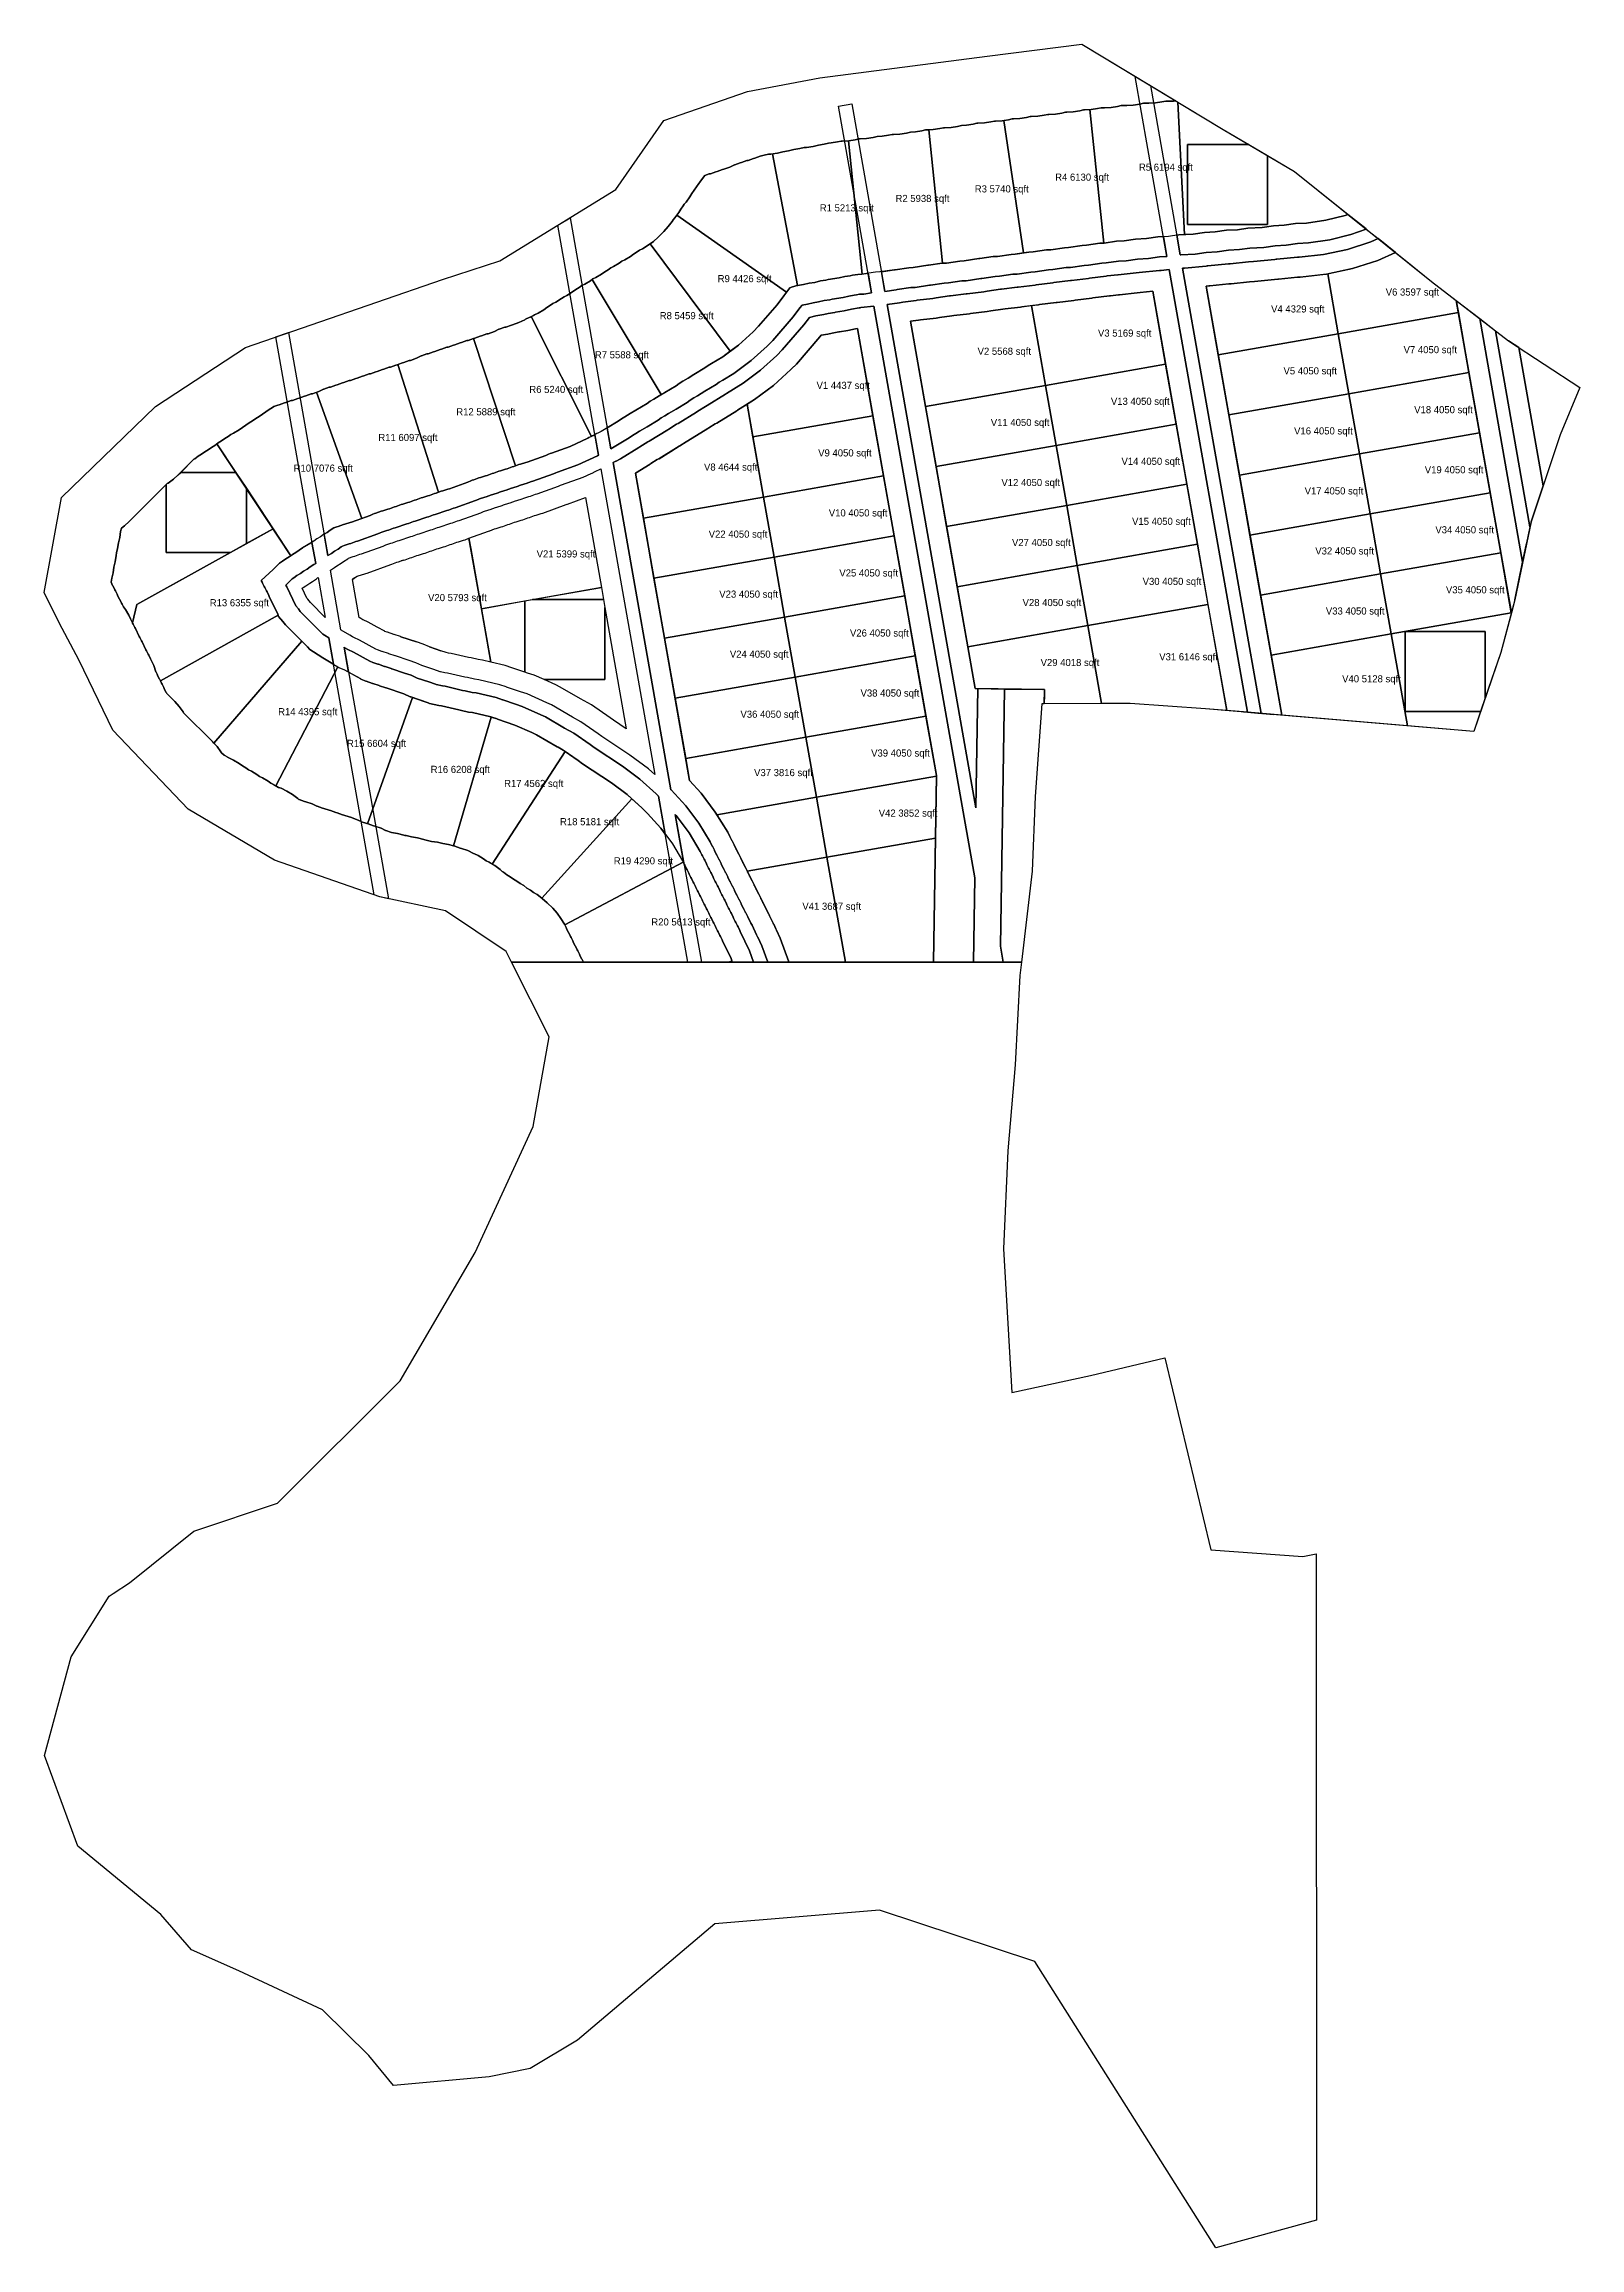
# Model space of a CAD drawing. Header units: metres. Extents: x 119 to 464, y -551 to -55.
import ezdxf

# ---------------------------------------------------------------- set-up
doc = ezdxf.new("R2010")
doc.units = ezdxf.units.M
for name, color, linetype in [('AMENITIES', 6, 'Continuous'), ('COLONY', 3, 'Continuous'), ('GARDENS', 82, 'Continuous'), ('PLOTS', 1, 'Continuous'), ('RESORT', 2, 'Continuous'), ('RIVER_PROMENADE', 62, 'Continuous'), ('ROADS', 8, 'Continuous'), ('TEXT', 7, 'Continuous')]:
    doc.layers.add(name, color=color, linetype=linetype)

msp = doc.modelspace()

# ---------------------------------------------------------------- texts
at = {"layer": 'TEXT'}
for s, p in [('R4 6130 sqft', (346.4, -85.68)), ('R5 6194 sqft', (365.24, -83.44)), ('R2 5938 sqft', (310.48, -90.47)), ('R3 5740 sqft', (328.32, -88.32)), ('R1 5213 sqft', (293.45, -92.59)), ('R9 4426 sqft', (270.48, -108.51)), ('V4 4329 sqft', (394.98, -115.33)), ('V6 3597 sqft', (420.76, -111.53)), ('R8 5459 sqft', (257.44, -116.84)), ('V2 5568 sqft', (328.95, -124.85)), ('V3 5169 sqft', (356.03, -120.76)), ('V7 4050 sqft', (424.79, -124.49)), ('R7 5588 sqft', (242.85, -125.65)), ('V5 4050 sqft', (397.77, -129.26)), ('R6 5240 sqft', (228.1, -133.44)), ('V1 4437 sqft', (292.72, -132.53)), ('R12 5889 sqft', (211.67, -138.47)), ('V13 4050 sqft', (358.94, -136.11)), ('V18 4050 sqft', (427.17, -138)), ('R11 6097 sqft', (194.14, -144.25)), ('V11 4050 sqft', (331.92, -140.87)), ('V16 4050 sqft', (400.15, -142.77)), ('V9 4050 sqft', (293.09, -147.72)), ('V14 4050 sqft', (361.32, -149.61)), ('R10 7076 sqft', (175.08, -151.14)), ('V8 4644 sqft', (267.4, -150.91)), ('V12 4050 sqft', (334.31, -154.38)), ('V19 4050 sqft', (429.55, -151.51)), ('V17 4050 sqft', (402.53, -156.27)), ('V10 4050 sqft', (295.47, -161.22)), ('V15 4050 sqft', (363.7, -163.12)), ('V34 4050 sqft', (431.93, -165.02)), ('V22 4050 sqft', (268.46, -165.99)), ('V27 4050 sqft', (336.69, -167.88)), ('V32 4050 sqft', (404.92, -169.78)), ('V21 5399 sqft', (229.75, -170.45)), ('V25 4050 sqft', (297.85, -174.73)), ('V23 4050 sqft', (270.84, -179.49)), ('V30 4050 sqft', (366.08, -176.63)), ('V35 4050 sqft', (434.31, -178.52)), ('R13 6355 sqft', (156.21, -181.43)), ('V20 5793 sqft', (205.33, -180.28)), ('V28 4050 sqft', (339.07, -181.39)), ('V33 4050 sqft', (407.3, -183.29)), ('V26 4050 sqft', (300.24, -188.24)), ('V24 4050 sqft', (273.22, -193)), ('V29 4018 sqft', (343.13, -194.88)), ('V31 6146 sqft', (369.81, -193.59)), ('V40 5128 sqft', (410.96, -198.55)), ('V38 4050 sqft', (302.62, -201.75)), ('R14 4395 sqft', (171.59, -205.94)), ('V36 4050 sqft', (275.6, -206.51)), ('R15 6604 sqft', (187.08, -213.08)), ('R16 6208 sqft', (205.91, -218.93)), ('V37 3816 sqft', (278.67, -219.65)), ('V39 4050 sqft', (305, -215.25)), ('R17 4562 sqft', (222.43, -222.09)), ('V42 3852 sqft', (306.71, -228.76)), ('R18 5181 sqft', (235.01, -230.69)), ('R19 4290 sqft', (247.1, -239.51)), ('R20 5613 sqft', (255.55, -253.25)), ('V41 3687 sqft', (289.53, -249.72))]:
    msp.add_text(s, height=1.6, dxfattribs=at).set_placement(p)

# ---------------------------------------------------------------- linework, layer by layer
at = {"layer": 'AMENITIES'}
for points in [[(394.16, -95.57), (376.16, -95.57), (376.16, -77.57), (389.99, -77.57), (394.16, -80.02), (394.16, -95.57)], [(164.44, -167.31), (160.87, -169.3), (146.44, -169.3), (146.44, -154.03), (146.63, -153.84), (146.83, -153.72), (148.02, -152.85), (149.11, -151.86), (149.67, -151.3), (162.08, -151.3), (164.44, -154.87), (164.44, -167.31)], [(245.11, -197.94), (231.42, -197.94), (229.22, -196.96), (227.72, -196.46), (227.11, -196.25), (227.11, -180.24), (228.83, -179.94), (244.8, -179.94), (245.11, -181.72), (245.11, -197.94)], [(425.14, -205.12), (425.14, -187.12), (443.14, -187.12), (443.14, -202.05), (442.09, -205.12), (425.14, -205.12)], [(319.01, -261.53), (319.01, -261.53), (299.23, -261.53), (299.23, -261.53), (299.23, -261.53), (295.06, -237.9), (295.06, -237.9), (295.06, -237.9), (319.46, -233.6), (319.46, -233.6), (319.46, -233.6), (319.01, -261.53), (319.01, -261.53)]]:
    msp.add_lwpolyline(points, close=True, dxfattribs=at)
at = {"layer": 'COLONY'}
msp.add_lwpolyline([(209.26, -249.96), (194.47, -246.82), (170.8, -238.57), (151.35, -227.07), (134.39, -209.29), (126.82, -193.61), (122.36, -185.17), (118.94, -178.32), (122.83, -156.97), (143.97, -136.46), (164.23, -123.19), (208.6, -107.93), (221.48, -103.71), (247.6, -87.66), (258.4, -72.16), (277.21, -65.62), (293.47, -62.5), (331.12, -57.65), (352.37, -54.94), (384.19, -74.16), (400.25, -83.6), (431.09, -108.36), (448.39, -121.73), (464.45, -132.24), (460.01, -142.83), (453.45, -162.43), (449.83, -179.95), (446.64, -191.8), (440.55, -209.62), (380.23, -204.48), (363.26, -203.28), (343.39, -203.37), (341.9, -224.25), (341.2, -241.03), (338.8, -261.53), (224.09, -261.53), (222.88, -259.14), (209.26, -249.96)], close=True, dxfattribs=at)
at = {"layer": 'GARDENS'}
for points in [[(328.31, -242.56), (305.62, -113.88), (302.66, -114.23), (302.54, -114.25), (302.51, -114.25), (302.33, -114.3), (300.58, -114.58), (298.94, -114.98), (297.01, -115.25), (296.83, -115.3), (295.33, -115.54), (294.33, -115.8), (292.58, -116.08), (291.15, -116.43), (289.89, -118.11), (285, -123.75), (283.75, -125), (280.14, -128.29), (276.24, -131.23), (272.48, -133.55), (272.24, -133.73), (268.09, -136.29), (267.74, -136.46), (265.98, -137.55), (265.74, -137.73), (261.59, -140.29), (261.24, -140.46), (259.48, -141.55), (259.24, -141.73), (255.09, -144.29), (254.74, -144.46), (252.98, -145.55), (252.74, -145.73), (248.59, -148.29), (247.63, -148.77), (247.59, -148.79), (246.98, -149.09), (259.97, -222.72), (260, -222.75), (263.29, -226.36), (266.23, -230.26), (268.79, -234.41), (269.27, -235.37), (269.29, -235.41), (269.74, -236.33), (269.77, -236.37), (269.79, -236.41), (270.24, -237.33), (270.27, -237.37), (270.29, -237.41), (270.74, -238.33), (270.77, -238.37), (270.79, -238.41), (271.24, -239.33), (271.27, -239.37), (271.29, -239.41), (271.74, -240.33), (271.77, -240.37), (271.79, -240.41), (272.24, -241.33), (272.27, -241.37), (272.29, -241.41), (272.74, -242.33), (272.77, -242.37), (272.79, -242.41), (273.24, -243.33), (273.27, -243.37), (273.29, -243.41), (273.74, -244.33), (273.77, -244.37), (273.79, -244.41), (274.24, -245.33), (274.27, -245.37), (274.29, -245.41), (274.74, -246.33), (274.77, -246.37), (274.79, -246.41), (275.24, -247.33), (275.27, -247.37), (275.29, -247.41), (275.74, -248.33), (275.77, -248.37), (275.79, -248.41), (276.24, -249.33), (276.27, -249.37), (276.29, -249.41), (276.74, -250.33), (276.77, -250.37), (276.79, -250.41), (277.24, -251.33), (277.27, -251.37), (277.29, -251.41), (277.91, -252.67), (277.94, -252.71), (278.21, -253.17), (279.23, -255.33), (279.46, -255.79), (279.51, -255.91), (280.42, -257.84), (281.74, -261.53), (278.55, -261.53), (277.64, -258.99), (275.56, -254.58), (275.43, -254.36), (275.06, -253.58), (274.93, -253.36), (274.56, -252.58), (274.43, -252.36), (274.06, -251.58), (273.93, -251.36), (273.56, -250.58), (273.43, -250.36), (273.06, -249.58), (272.93, -249.36), (272.56, -248.58), (272.43, -248.36), (272.06, -247.58), (271.93, -247.36), (271.56, -246.58), (271.43, -246.36), (271.06, -245.58), (270.93, -245.36), (270.56, -244.58), (270.43, -244.36), (270.06, -243.58), (269.93, -243.36), (269.56, -242.58), (269.43, -242.36), (269.06, -241.58), (268.93, -241.36), (268.56, -240.58), (268.43, -240.36), (268.06, -239.58), (267.93, -239.36), (267.56, -238.58), (267.43, -238.36), (267.06, -237.58), (266.93, -237.36), (266.56, -236.58), (264.05, -232.4), (261.15, -228.49), (260.94, -228.26), (266.81, -261.53), (263.76, -261.53), (257.17, -224.16), (256.63, -223.62), (252.99, -220.33), (249.05, -217.42), (242.7, -213.18), (241.81, -212.51), (238.12, -209.99), (236.04, -208.83), (231.72, -206.32), (230.72, -205.82), (226.51, -203.95), (225.01, -203.45), (222.14, -202.48), (222.1, -202.47), (220.64, -201.98), (216.16, -200.93), (215.25, -200.8), (213.66, -200.43), (213.08, -200.35), (209.16, -199.43), (208.58, -199.35), (207.16, -199.02), (207.01, -198.95), (205.51, -198.45), (202.9, -197.57), (201.51, -196.95), (200.01, -196.45), (197.14, -195.48), (197.1, -195.47), (197.05, -195.46), (195.64, -194.98), (195.6, -194.97), (195.55, -194.96), (194.14, -194.48), (194.1, -194.47), (194.05, -194.46), (192.9, -194.07), (192.19, -193.75), (188.54, -191.73), (187.26, -191.17), (186.59, -190.78), (186.42, -190.66), (196.39, -247.23), (194.47, -246.82), (193.19, -246.37), (183, -188.55), (182.05, -187.92), (181.67, -187.69), (181.38, -187.37), (176.58, -182.57), (176.15, -181.99), (175.58, -181.35), (173.56, -177.08), (173.43, -176.86), (173.33, -176.65), (173.63, -176.38), (174.75, -175.26), (175.1, -175.05), (175.8, -174.53), (176.6, -174.05), (177.3, -173.53), (178.1, -173.05), (178.79, -172.53), (178.8, -172.53), (179.6, -172.05), (180.04, -171.79), (171.06, -120.84), (173.93, -119.85), (182.78, -170.04), (182.8, -170.03), (183.6, -169.55), (184.3, -169.03), (185.1, -168.55), (185.8, -168.03), (186.04, -167.89), (186.06, -167.88), (186.42, -167.79), (187.56, -167.38), (187.92, -167.29), (189.06, -166.88), (189.42, -166.79), (194.01, -165.14), (194.56, -164.88), (194.92, -164.79), (196.06, -164.38), (196.42, -164.29), (197.56, -163.88), (197.92, -163.79), (199.06, -163.38), (199.42, -163.29), (200.56, -162.88), (200.92, -162.79), (202.06, -162.38), (202.42, -162.29), (203.56, -161.88), (203.92, -161.79), (205.06, -161.38), (205.42, -161.29), (206.56, -160.88), (206.92, -160.79), (208.06, -160.38), (208.42, -160.29), (209.56, -159.88), (209.92, -159.79), (211.06, -159.38), (211.42, -159.29), (216.01, -157.64), (216.56, -157.38), (216.92, -157.29), (218.06, -156.88), (218.42, -156.79), (219.56, -156.38), (219.92, -156.29), (221.06, -155.88), (221.42, -155.79), (222.56, -155.38), (222.92, -155.29), (224.06, -154.88), (224.42, -154.79), (225.56, -154.38), (225.92, -154.29), (227.06, -153.88), (227.42, -153.79), (228.56, -153.38), (228.92, -153.29), (233.51, -151.64), (234.06, -151.38), (234.42, -151.29), (239.01, -149.64), (243.42, -147.56), (243.64, -147.43), (234.52, -95.7), (237.27, -94.01), (246.45, -146.04), (250.6, -143.55), (251.29, -143.03), (251.3, -143.03), (252.1, -142.55), (252.91, -142.06), (252.92, -142.06), (254.6, -141.05), (257.1, -139.55), (257.79, -139.03), (257.8, -139.03), (258.6, -138.55), (259.41, -138.06), (259.42, -138.06), (261.1, -137.05), (263.6, -135.55), (264.29, -135.03), (264.3, -135.03), (265.1, -134.55), (265.91, -134.06), (265.92, -134.06), (267.6, -133.05), (270.1, -131.55), (270.79, -131.03), (270.8, -131.03), (271.6, -130.55), (274.1, -129.05), (278.01, -126.15), (281.63, -122.88), (282.88, -121.63), (287.49, -116.31), (288.99, -114.31), (289.45, -113.66), (290.69, -113.47), (291.95, -113.15), (293.19, -112.97), (294.45, -112.65), (295.69, -112.47), (296.21, -112.34), (298.69, -111.97), (299.95, -111.65), (301.19, -111.47), (301.71, -111.34), (302.4, -111.24), (303.37, -111.19), (305.1, -110.93), (297.69, -68.89), (300.64, -68.37), (308.08, -110.58), (310.64, -110.2), (310.87, -110.19), (313.9, -109.74), (314.87, -109.69), (318.14, -109.2), (318.37, -109.19), (321.4, -108.74), (322.37, -108.69), (325.4, -108.24), (326.37, -108.19), (329.64, -107.7), (329.87, -107.69), (332.9, -107.24), (333.87, -107.19), (336.9, -106.74), (337.87, -106.69), (340.9, -106.24), (341.87, -106.19), (344.9, -105.74), (345.87, -105.69), (348.9, -105.24), (349.87, -105.19), (352.9, -104.74), (353.87, -104.69), (356.9, -104.24), (357.87, -104.19), (360.65, -103.77), (362.37, -103.69), (364.9, -103.31), (367.37, -103.19), (369.9, -102.81), (371.55, -102.73), (364.41, -62.21), (367.81, -64.27), (374.53, -102.37), (374.66, -102.35), (377.87, -102.19), (380.4, -101.81), (382.87, -101.69), (385.4, -101.31), (387.87, -101.19), (390.16, -100.85), (393.37, -100.69), (395.9, -100.31), (398.37, -100.19), (400.9, -99.81), (403.37, -99.69), (408.19, -98.97), (412.92, -97.79), (416.38, -96.55), (419.04, -98.68), (417.38, -99.42), (412.14, -101.13), (406.75, -102.28), (401.27, -102.85), (400.88, -102.87), (396.27, -103.35), (396.11, -103.36), (395.84, -103.41), (391.01, -103.87), (389.86, -103.92), (385.77, -104.35), (385.38, -104.37), (380.77, -104.85), (380.61, -104.86), (380.34, -104.91), (375.51, -105.37), (375.06, -105.39), (392.73, -205.54), (389.63, -205.28), (372.07, -105.66), (370.27, -105.85), (369.88, -105.87), (365.27, -106.35), (364.64, -106.38), (360.59, -106.83), (360.47, -106.84), (358.09, -107.12), (357.87, -107.17), (354.09, -107.62), (353.87, -107.67), (350.09, -108.12), (349.87, -108.17), (346.09, -108.62), (345.87, -108.67), (342.09, -109.12), (341.87, -109.17), (338.09, -109.62), (337.87, -109.67), (334.33, -110.09), (334.13, -110.12), (331.12, -110.5), (330.37, -110.67), (326.59, -111.12), (326.37, -111.17), (322.83, -111.59), (322.63, -111.62), (319.62, -112), (318.87, -112.17), (315.33, -112.59), (315.13, -112.62), (312.12, -113), (311.37, -113.17), (308.6, -113.5), (328.57, -226.76), (329, -199.95), (335, -200.05), (334.07, -257.94), (334.7, -261.53), (334.01, -261.53), (331.66, -261.53), (328.01, -261.53), (328.31, -242.56)], [(412.26, -93.25), (411.61, -93.48), (407.31, -94.56), (402.93, -95.21), (400.48, -95.33), (397.93, -95.71), (395.48, -95.83), (392.93, -96.21), (389.73, -96.37), (387.43, -96.71), (384.98, -96.83), (382.43, -97.21), (379.98, -97.33), (377.43, -97.71), (375.5, -97.81), (374.01, -68.01), (384.19, -74.16), (389.99, -77.57), (376.16, -77.57), (376.16, -95.57), (394.16, -95.57), (394.16, -80.02), (400.25, -83.6), (416.37, -96.54), (412.26, -93.25)], [(287.61, -109.48), (287.28, -109.56), (286.69, -109.77), (285.98, -110.78), (261.28, -93.43), (261.72, -92.83), (262.18, -92.07), (262.72, -91.33), (262.93, -90.98), (263.35, -90.52), (264.22, -89.33), (264.68, -88.57), (265.22, -87.83), (265.68, -87.07), (266.22, -86.33), (266.43, -85.98), (266.85, -85.52), (267.58, -84.52), (268.56, -84.17), (268.85, -84.1), (270.06, -83.67), (270.35, -83.6), (271.56, -83.17), (271.85, -83.1), (273.24, -82.61), (274.28, -82.12), (274.35, -82.1), (275.56, -81.67), (275.85, -81.6), (277.06, -81.17), (277.35, -81.1), (278.56, -80.67), (278.85, -80.6), (280.06, -80.17), (280.35, -80.1), (280.61, -80.01), (280.93, -79.96), (281.93, -79.71), (282.47, -79.68), (282.84, -79.62), (288.4, -109.27), (288.06, -109.32), (287.61, -109.48)], [(369.48, -98.33), (370.76, -98.27), (371.55, -102.73), (370.76, -98.27), (369.48, -98.33)], [(373.75, -97.94), (373.75, -97.94), (374.53, -102.37), (373.75, -97.94)], [(419.03, -98.68), (419.04, -98.68), (422.98, -101.85), (422.98, -101.85), (422.98, -101.85), (422.98, -101.85), (422.98, -101.85), (419.03, -98.68)], [(307.3, -106.16), (310.23, -105.72), (307.3, -106.16), (307.3, -106.16)], [(385.44, -108.88), (385.44, -108.88), (385.44, -108.88), (385.44, -108.88)], [(390.15, -108.41), (390.15, -108.41), (390.15, -108.41), (390.15, -108.41)], [(396.66, -107.83), (396.66, -107.83), (396.66, -107.83), (396.66, -107.83)], [(400.94, -107.38), (400.94, -107.38), (400.94, -107.38), (400.94, -107.38)], [(407.71, -106.66), (407.71, -106.66), (407.71, -106.66), (407.71, -106.66), (407.71, -106.66), (407.71, -106.66), (407.71, -106.66)], [(341.08, -113.79), (341.08, -113.79), (341.08, -113.79), (341.08, -113.79), (341.08, -113.79), (341.08, -113.79), (341.08, -113.79)], [(342.88, -113.55), (342.88, -113.55), (342.88, -113.55), (342.88, -113.55)], [(346.88, -113.05), (346.88, -113.05), (346.88, -113.05), (346.88, -113.05)], [(350.88, -112.55), (350.88, -112.55), (350.88, -112.55), (350.88, -112.55)], [(354.88, -112.05), (354.88, -112.05), (354.88, -112.05), (354.88, -112.05)], [(358.88, -111.55), (358.88, -111.55), (358.88, -111.55), (358.88, -111.55)], [(360.68, -111.34), (360.68, -111.34), (360.68, -111.34), (360.68, -111.34)], [(364.82, -110.89), (364.82, -110.89), (364.82, -110.89), (364.82, -110.89)], [(375.13, -148.94), (373.64, -140.48), (371.25, -126.97), (371.25, -126.97), (371.25, -126.97), (371.25, -126.97), (368.36, -110.56), (368.36, -110.55), (368.36, -110.55), (368.36, -110.55), (368.36, -110.55), (368.36, -110.55), (368.36, -110.55), (368.36, -110.55), (368.36, -110.55), (375.13, -148.94)], [(381.16, -109.33), (381.16, -109.33), (381.16, -109.33), (381.16, -109.33)], [(446.64, -191.8), (443.14, -202.05), (443.14, -187.12), (425.14, -187.12), (425.14, -205.12), (442.09, -205.12), (440.55, -209.62), (425.64, -208.35), (425.64, -208.35), (425.64, -208.35), (422, -187.66), (422, -187.66), (422, -187.66), (422, -187.66), (449.01, -182.9), (446.63, -169.39), (444.25, -155.88), (441.87, -142.37), (439.48, -128.87), (437.1, -115.36), (437.1, -115.36), (437.1, -115.36), (437.1, -115.36), (436.62, -112.64), (436.62, -112.64), (436.62, -112.64), (436.63, -112.64), (449.03, -182.93), (446.64, -191.8)], [(301.94, -118.91), (319.68, -219.52), (319.68, -219.53), (317.32, -206.12), (314.93, -192.61), (312.55, -179.1), (310.17, -165.6), (307.79, -152.09), (305.41, -138.58), (305.41, -138.58), (305.41, -138.58), (305.41, -138.58), (301.94, -118.92), (301.94, -118.91), (301.94, -118.91), (301.48, -118.99), (301.48, -118.99), (301.48, -118.99), (301.94, -118.91)], [(313.84, -117.31), (313.84, -117.31), (313.84, -117.31), (313.84, -117.31), (313.84, -117.31), (313.84, -117.31), (313.84, -117.31), (313.84, -117.32), (317.23, -136.5), (317.23, -136.5), (317.23, -136.5), (317.23, -136.5), (319.61, -150), (321.99, -163.51), (324.37, -177.02), (326.75, -190.53), (326.75, -190.53), (326.75, -190.53), (326.75, -190.53), (328.41, -199.94), (328.41, -199.94), (313.84, -117.31), (313.84, -117.31), (313.84, -117.31)], [(316.12, -117.02), (315.62, -117.08), (315.62, -117.08), (316.12, -117.02)], [(316.12, -117.02), (319.63, -116.61), (316.12, -117.02), (316.12, -117.02)], [(320.41, -116.43), (320.41, -116.43), (320.41, -116.43), (320.41, -116.43)], [(323.62, -116.02), (323.12, -116.08), (323.12, -116.08), (323.62, -116.02)], [(323.62, -116.02), (327.13, -115.61), (323.62, -116.02), (323.62, -116.02)], [(327.38, -115.55), (327.38, -115.55), (327.38, -115.55), (327.38, -115.55)], [(331.91, -114.93), (331.91, -114.93), (331.91, -114.93), (331.91, -114.93)], [(335.12, -114.52), (334.62, -114.58), (334.62, -114.58), (335.12, -114.52)], [(335.12, -114.52), (338.63, -114.11), (335.12, -114.52), (335.12, -114.52)], [(338.88, -114.05), (338.88, -114.05), (338.88, -114.05), (338.88, -114.05)], [(453.22, -163.56), (451.57, -171.51), (441.91, -116.72), (445.44, -119.45), (453.22, -163.56)], [(296.22, -119.95), (296.22, -119.95), (296.22, -119.95), (296.22, -119.95)], [(297.86, -119.67), (297.86, -119.67), (297.86, -119.67), (297.86, -119.67)], [(410.09, -120.12), (410.09, -120.12), (410.09, -120.12), (410.09, -120.12), (410.09, -120.12), (410.09, -120.12), (410.09, -120.12)], [(445.44, -119.45), (453.22, -163.55), (453.22, -163.55), (445.44, -119.45), (445.44, -119.45)], [(450.68, -123.23), (448.39, -121.73), (464.45, -132.24), (460.01, -142.83), (453.45, -162.43), (456.16, -154.33), (450.68, -123.23)], [(344.24, -131.73), (344.24, -131.73), (344.24, -131.73), (344.24, -131.73), (344.24, -131.73), (344.24, -131.73), (344.24, -131.73)], [(274.78, -137.44), (274.78, -137.44), (270.28, -140.23), (270.28, -140.23), (270.28, -140.23), (270.28, -140.23), (270.28, -140.23), (270.28, -140.23), (270.28, -140.23), (270.27, -140.23), (270.27, -140.23), (270.27, -140.23), (270.27, -140.23), (274.78, -137.44)], [(274.97, -137.3), (274.97, -137.3), (274.97, -137.3), (274.97, -137.3)], [(277.09, -135.98), (277.09, -135.98), (277.09, -135.98), (277.09, -135.98), (277.09, -135.98), (277.09, -135.98), (277.09, -135.98)], [(242.83, -142.82), (242.83, -142.82), (242.51, -142.97), (242.83, -142.82)], [(268.28, -141.44), (268.28, -141.44), (263.78, -144.23), (263.78, -144.23), (263.78, -144.23), (263.78, -144.23), (263.78, -144.23), (263.78, -144.23), (263.78, -144.23), (263.77, -144.23), (263.77, -144.23), (263.77, -144.23), (263.77, -144.23), (268.28, -141.44)], [(268.47, -141.3), (268.47, -141.3), (268.47, -141.3), (268.47, -141.3)], [(278.39, -143.34), (278.39, -143.34), (278.39, -143.34), (278.39, -143.34), (278.39, -143.34)], [(152.63, -148.34), (152.83, -148.22), (153.57, -147.68), (154.33, -147.22), (155.07, -146.68), (155.83, -146.22), (156.57, -145.68), (157.33, -145.22), (157.83, -144.86), (162.08, -151.3), (149.67, -151.3), (152.63, -148.34)], [(261.78, -145.44), (261.78, -145.44), (259.9, -146.6), (257.28, -148.23), (257.28, -148.23), (257.28, -148.23), (257.28, -148.23), (257.28, -148.23), (257.28, -148.23), (257.28, -148.23), (257.27, -148.23), (257.27, -148.23), (257.27, -148.23), (257.27, -148.23), (261.78, -145.44)], [(261.97, -145.3), (261.97, -145.3), (261.97, -145.3), (261.97, -145.3)], [(386.45, -144.02), (387.84, -151.9), (390.22, -165.41), (392.6, -178.92), (394.98, -192.42), (394.98, -192.42), (394.98, -192.42), (394.98, -192.42), (397.36, -205.94), (397.36, -205.94), (397.36, -205.94), (397.36, -205.94), (386.45, -144.02)], [(251.97, -151.49), (255.28, -149.44), (255.28, -149.44), (251.97, -151.49), (251.97, -151.49), (251.97, -151.49), (253.76, -161.61), (253.76, -161.61), (253.76, -161.61), (253.76, -161.61), (256.14, -175.12), (258.52, -188.63), (260.9, -202.14), (263.29, -215.65), (264.17, -220.65), (264.16, -220.64), (251.97, -151.49)], [(255.47, -149.3), (255.47, -149.3), (255.47, -149.3), (255.47, -149.3)], [(138.36, -184.23), (137.98, -183.43), (137.22, -182.17), (136.79, -181.58), (136.48, -180.93), (136.36, -180.73), (135.98, -179.93), (135.86, -179.73), (135.48, -178.93), (135.36, -178.73), (134.98, -177.93), (134.86, -177.73), (134.48, -176.93), (134.36, -176.73), (134.02, -176.02), (134.16, -175.13), (134.46, -173.93), (134.66, -172.63), (134.96, -171.43), (135.18, -169.97), (135.21, -169.43), (135.46, -168.43), (135.66, -167.13), (135.96, -165.93), (136.16, -164.63), (136.36, -163.83), (137.02, -163.35), (138.11, -162.36), (146.44, -154.03), (146.44, -169.3), (160.87, -169.3), (139.81, -181.01), (138.82, -185.15), (138.48, -184.43), (138.36, -184.23)], [(170.45, -163.97), (164.44, -167.31), (164.44, -154.87), (170.45, -163.97)], [(236.64, -158.45), (236.64, -158.45), (236.64, -158.45), (236.64, -158.45)], [(236.69, -158.43), (236.69, -158.43), (236.69, -158.43), (236.69, -158.43)], [(280.77, -156.85), (280.77, -156.85), (280.77, -156.85), (280.77, -156.85), (280.77, -156.85)], [(221.8, -163.54), (221.8, -163.54), (221.8, -163.54), (221.8, -163.54)], [(223.3, -163.04), (223.3, -163.04), (223.3, -163.04), (223.3, -163.04)], [(224.8, -162.54), (224.8, -162.54), (224.8, -162.54), (224.8, -162.54)], [(226.3, -162.04), (226.3, -162.04), (226.3, -162.04), (226.3, -162.04)], [(227.8, -161.54), (227.8, -161.54), (227.8, -161.54), (227.8, -161.54)], [(229.3, -161.04), (229.3, -161.04), (229.3, -161.04), (229.3, -161.04)], [(230.8, -160.54), (230.8, -160.54), (230.8, -160.54), (230.8, -160.54)], [(179.2, -167.05), (180.04, -171.79), (179.2, -167.05), (179.2, -167.05)], [(181.93, -165.22), (182.6, -164.81), (181.93, -165.22), (181.93, -165.22)], [(207.3, -168.54), (207.3, -168.54), (207.3, -168.54), (207.3, -168.54)], [(208.8, -168.04), (208.8, -168.04), (208.8, -168.04), (208.8, -168.04)], [(210.3, -167.54), (210.3, -167.54), (210.3, -167.54), (210.3, -167.54)], [(211.8, -167.04), (211.8, -167.04), (211.8, -167.04), (211.8, -167.04)], [(213.3, -166.54), (213.3, -166.54), (213.3, -166.54), (213.3, -166.54)], [(214.52, -166.14), (214.52, -166.14), (214.52, -166.14), (214.52, -166.14), (214.51, -166.14), (214.52, -166.14), (214.52, -166.14)], [(214.93, -168.46), (214.93, -168.46), (214.93, -168.46), (214.93, -168.46)], [(219.14, -164.45), (219.14, -164.45), (219.14, -164.45), (219.14, -164.45)], [(219.19, -164.43), (219.19, -164.43), (219.19, -164.43), (219.19, -164.43)], [(220.3, -164.04), (220.3, -164.04), (220.3, -164.04), (220.3, -164.04)], [(449.83, -179.95), (451.57, -171.51), (452.44, -167.32), (449.83, -179.95)], [(197.14, -171.95), (197.14, -171.95), (197.14, -171.95), (197.14, -171.95), (197.14, -171.95), (197.14, -171.95)], [(197.19, -171.93), (197.19, -171.93), (197.19, -171.93), (197.19, -171.93), (197.19, -171.93), (197.19, -171.93)], [(198.3, -171.54), (198.3, -171.54), (198.3, -171.54), (198.3, -171.54), (198.3, -171.54), (198.3, -171.54)], [(199.8, -171.04), (199.8, -171.04), (199.3, -171.22), (199.3, -171.22), (199.3, -171.22), (199.8, -171.04), (199.8, -171.04)], [(201.3, -170.54), (201.3, -170.54), (201.3, -170.54), (201.3, -170.54)], [(202.8, -170.04), (202.8, -170.04), (202.8, -170.04), (202.8, -170.04)], [(204.3, -169.54), (204.3, -169.54), (204.3, -169.54), (204.3, -169.54)], [(205.8, -169.04), (205.8, -169.04), (205.8, -169.04), (205.8, -169.04)], [(188.81, -175.04), (188.81, -175.04), (188.81, -175.04), (188.81, -175.04), (188.81, -175.04), (188.3, -175.42), (188.3, -175.42), (188.81, -175.04)], [(189.8, -174.54), (189.8, -174.54), (189.8, -174.54), (189.8, -174.54), (189.8, -174.54), (189.8, -174.54)], [(191.3, -174.04), (191.3, -174.04), (191.3, -174.04), (191.3, -174.04), (191.3, -174.04), (191.3, -174.04)], [(244.32, -177.21), (244.8, -179.94), (228.83, -179.94), (244.32, -177.21)], [(172.67, -184.84), (173.24, -185.61), (176.92, -189.29), (157.15, -212.21), (156.86, -211.89), (150.34, -205.37), (150.22, -205.17), (149.35, -203.98), (148.36, -202.89), (146.55, -201.08), (146.48, -200.93), (146.36, -200.73), (145.98, -199.93), (145.86, -199.73), (145.48, -198.93), (145.36, -198.73), (145.1, -198.17), (171.57, -183.45), (171.68, -183.76), (172.67, -184.84)], [(224.2, -195.27), (224.15, -195.26), (222.7, -194.77), (219.43, -194), (219.43, -194), (219.43, -194), (219.43, -194), (219.43, -194), (217.31, -181.97), (217.31, -181.97), (217.31, -181.97), (227.11, -180.24), (227.11, -196.25), (224.2, -195.27)], [(242.06, -203.61), (239.63, -202.26), (235.07, -199.61), (234.07, -199.11), (231.42, -197.94), (245.11, -197.94), (245.11, -181.72), (249.92, -208.98), (247.04, -207.06), (246.31, -206.51), (242.06, -203.61)], [(195.57, -187.06), (195.57, -187.06), (195.57, -187.06), (195.57, -187.06), (195.57, -187.06), (195.57, -187.06)], [(195.61, -187.08), (195.61, -187.08), (195.61, -187.08), (195.61, -187.08), (195.61, -187.08), (195.61, -187.08)], [(196.15, -187.26), (196.15, -187.26), (196.15, -187.26), (196.15, -187.26), (196.15, -187.26), (196.15, -187.26)], [(197.65, -187.76), (197.65, -187.76), (197.65, -187.76), (197.65, -187.76), (197.65, -187.76), (197.65, -187.76)], [(199.15, -188.26), (199.15, -188.26), (199.15, -188.26), (199.15, -188.26), (199.15, -188.26), (199.15, -188.26)], [(199.2, -188.27), (202.72, -189.46), (202.72, -189.46), (199.2, -188.27)], [(353.77, -185.76), (353.77, -185.76), (353.77, -185.76), (353.77, -185.76), (353.77, -185.76), (353.77, -185.76), (353.77, -185.76)], [(205.61, -190.58), (205.61, -190.58), (205.61, -190.58), (205.61, -190.58), (205.61, -190.58), (205.61, -190.58)], [(208.22, -191.46), (208.22, -191.46), (205.61, -190.58), (208.22, -191.46)], [(209.36, -191.84), (209.36, -191.84), (209.36, -191.84), (209.36, -191.84), (209.36, -191.84), (209.36, -191.84)], [(209.95, -191.98), (209.95, -191.98), (209.95, -191.98), (209.95, -191.98), (209.95, -191.98), (209.95, -191.98)], [(214.45, -192.98), (214.45, -192.98), (214.45, -192.98), (214.45, -192.98), (214.45, -192.98), (214.45, -192.98)], [(184.05, -194.48), (183.56, -194.16), (184.04, -194.48), (184.05, -194.48)], [(216.62, -193.43), (216.62, -193.43), (216.62, -193.43), (216.62, -193.43), (216.62, -193.43), (216.62, -193.43)], [(332, -200), (343.46, -200.18), (335, -200.05), (332, -200)], [(344, -200.2), (344, -200.2), (344, -200.2), (343.98, -201.42), (343.95, -203.37), (343.95, -203.37), (344, -200.2)], [(389.63, -205.28), (395.5, -205.78), (388.77, -205.21), (389.63, -205.28)], [(276.73, -240.23), (276.71, -240.2), (276.69, -240.16), (276.67, -240.13), (276.65, -240.09), (276.23, -239.23), (276.21, -239.2), (276.19, -239.16), (276.17, -239.13), (276.15, -239.09), (275.73, -238.23), (275.71, -238.2), (275.69, -238.16), (275.67, -238.13), (275.65, -238.09), (275.23, -237.23), (275.21, -237.2), (275.19, -237.16), (275.17, -237.13), (275.15, -237.09), (274.73, -236.23), (274.71, -236.2), (274.69, -236.16), (274.67, -236.13), (274.65, -236.09), (274.23, -235.23), (274.21, -235.2), (274.19, -235.16), (274.17, -235.13), (273.73, -234.23), (273.71, -234.2), (273.69, -234.16), (273.23, -233.23), (273.21, -233.2), (272.73, -232.23), (269.94, -227.72), (270.32, -228.33), (292.68, -224.39), (295.06, -237.9), (295.06, -237.9), (295.06, -237.9), (295.06, -237.9), (295.06, -237.9), (295.06, -237.9), (277.13, -241.06), (277.13, -241.06), (277.13, -241.06), (277.15, -241.09), (277.15, -241.09), (276.73, -240.23)], [(258.68, -232.7), (257.67, -231.34), (258.67, -232.69), (258.68, -232.7)], [(263.09, -239.7), (263.09, -239.7), (263.09, -239.7), (263.09, -239.7)], [(263.59, -240.7), (263.59, -240.7), (263.59, -240.7), (263.59, -240.7)], [(264.09, -241.7), (264.09, -241.7), (264.09, -241.7), (264.09, -241.7)], [(264.59, -242.7), (264.59, -242.7), (264.59, -242.7), (264.59, -242.7)], [(277.21, -241.19), (277.21, -241.19), (277.21, -241.19), (277.21, -241.19), (277.21, -241.19), (277.21, -241.19), (277.21, -241.19), (277.21, -241.19), (277.21, -241.2), (277.2, -241.17), (277.21, -241.19)], [(277.22, -241.21), (277.22, -241.22), (277.23, -241.22), (277.23, -241.22), (277.23, -241.22), (277.23, -241.22), (277.23, -241.22), (277.23, -241.22), (277.23, -241.22), (277.23, -241.22), (277.23, -241.22), (277.23, -241.23), (277.23, -241.23), (277.23, -241.23), (277.23, -241.23), (277.23, -241.23), (277.23, -241.23), (277.22, -241.21)], [(277.65, -242.09), (277.65, -242.09), (277.23, -241.23), (277.65, -242.09)], [(277.71, -242.19), (277.71, -242.19), (277.71, -242.19), (277.71, -242.19), (277.71, -242.19), (277.71, -242.19), (277.71, -242.19), (277.71, -242.19), (277.71, -242.2), (277.7, -242.17), (277.71, -242.19)], [(277.72, -242.22), (277.72, -242.22), (277.73, -242.22), (277.73, -242.22), (277.73, -242.22), (277.73, -242.22), (277.73, -242.22), (277.73, -242.22), (277.73, -242.22), (277.73, -242.22), (277.73, -242.22), (277.73, -242.23), (277.73, -242.23), (277.73, -242.23), (277.73, -242.23), (277.73, -242.23), (277.73, -242.23), (277.72, -242.22)], [(278.15, -243.09), (278.15, -243.09), (277.73, -242.23), (278.15, -243.09)], [(265.09, -243.7), (265.09, -243.7), (265.09, -243.7), (265.09, -243.7)], [(265.59, -244.7), (265.59, -244.7), (265.59, -244.7), (265.59, -244.7)], [(266.09, -245.7), (266.09, -245.7), (266.09, -245.7), (266.09, -245.7)], [(266.59, -246.7), (266.59, -246.7), (266.59, -246.7), (266.59, -246.7)], [(267.09, -247.7), (267.09, -247.7), (267.09, -247.7), (267.09, -247.7)], [(278.21, -243.19), (278.21, -243.19), (278.21, -243.19), (278.21, -243.19), (278.21, -243.19), (278.21, -243.19), (278.21, -243.19), (278.21, -243.19), (278.21, -243.2), (278.2, -243.17), (278.21, -243.19)], [(278.22, -243.21), (278.22, -243.22), (278.23, -243.22), (278.23, -243.22), (278.23, -243.22), (278.23, -243.22), (278.23, -243.22), (278.23, -243.22), (278.23, -243.22), (278.23, -243.22), (278.23, -243.22), (278.23, -243.23), (278.23, -243.23), (278.23, -243.23), (278.23, -243.23), (278.23, -243.23), (278.23, -243.23), (278.22, -243.21)], [(278.65, -244.09), (278.65, -244.09), (278.23, -243.23), (278.65, -244.09)], [(278.71, -244.19), (278.71, -244.19), (278.71, -244.19), (278.71, -244.19), (278.71, -244.19), (278.71, -244.19), (278.71, -244.19), (278.71, -244.19), (278.71, -244.2), (278.7, -244.17), (278.71, -244.19)], [(278.72, -244.21), (278.72, -244.22), (278.73, -244.22), (278.73, -244.22), (278.73, -244.22), (278.73, -244.22), (278.73, -244.22), (278.73, -244.22), (278.73, -244.22), (278.73, -244.22), (278.73, -244.22), (278.73, -244.23), (278.73, -244.23), (278.73, -244.23), (278.73, -244.23), (278.73, -244.23), (278.73, -244.23), (278.72, -244.21)], [(279.15, -245.09), (279.15, -245.09), (278.73, -244.23), (279.15, -245.09)], [(279.21, -245.19), (279.21, -245.19), (279.21, -245.19), (279.21, -245.19), (279.21, -245.19), (279.21, -245.19), (279.21, -245.19), (279.21, -245.19), (279.21, -245.2), (279.2, -245.17), (279.21, -245.19)], [(279.22, -245.22), (279.22, -245.22), (279.23, -245.22), (279.23, -245.22), (279.23, -245.22), (279.23, -245.22), (279.23, -245.22), (279.23, -245.22), (279.23, -245.22), (279.23, -245.22), (279.23, -245.22), (279.23, -245.23), (279.23, -245.23), (279.23, -245.23), (279.23, -245.23), (279.23, -245.23), (279.23, -245.23), (279.22, -245.22)], [(279.65, -246.09), (279.65, -246.09), (279.23, -245.23), (279.65, -246.09)], [(279.71, -246.19), (279.71, -246.19), (279.71, -246.19), (279.71, -246.19), (279.71, -246.19), (279.71, -246.19), (279.71, -246.19), (279.71, -246.19), (279.71, -246.2), (279.7, -246.17), (279.71, -246.19)], [(279.72, -246.22), (279.72, -246.22), (279.73, -246.22), (279.73, -246.22), (279.73, -246.22), (279.73, -246.22), (279.73, -246.22), (279.73, -246.22), (279.73, -246.22), (279.73, -246.22), (279.73, -246.22), (279.73, -246.23), (279.73, -246.23), (279.73, -246.23), (279.73, -246.23), (279.73, -246.23), (279.73, -246.23), (279.72, -246.22)], [(280.15, -247.09), (280.15, -247.09), (279.73, -246.23), (280.15, -247.09)], [(280.21, -247.19), (280.21, -247.19), (280.21, -247.19), (280.21, -247.19), (280.21, -247.19), (280.21, -247.19), (280.21, -247.19), (280.21, -247.19), (280.21, -247.2), (280.2, -247.17), (280.21, -247.19)], [(280.22, -247.22), (280.22, -247.22), (280.23, -247.22), (280.23, -247.22), (280.23, -247.22), (280.23, -247.22), (280.23, -247.22), (280.23, -247.22), (280.23, -247.22), (280.23, -247.22), (280.23, -247.22), (280.23, -247.23), (280.23, -247.23), (280.23, -247.23), (280.23, -247.23), (280.23, -247.23), (280.23, -247.23), (280.22, -247.22)], [(280.65, -248.09), (280.65, -248.09), (280.23, -247.23), (280.65, -248.09)], [(267.59, -248.7), (267.59, -248.7), (267.59, -248.7), (267.59, -248.7)], [(268.09, -249.7), (268.09, -249.7), (268.09, -249.7), (268.09, -249.7)], [(268.59, -250.7), (268.59, -250.7), (268.59, -250.7), (268.59, -250.7)], [(269.09, -251.7), (269.09, -251.7), (269.09, -251.7), (269.09, -251.7)], [(269.59, -252.7), (269.59, -252.7), (269.59, -252.7), (269.59, -252.7)], [(280.71, -248.19), (280.71, -248.19), (280.71, -248.19), (280.71, -248.19), (280.71, -248.19), (280.71, -248.19), (280.71, -248.19), (280.71, -248.19), (280.71, -248.2), (280.7, -248.17), (280.71, -248.19)], [(280.72, -248.22), (280.72, -248.22), (280.73, -248.22), (280.73, -248.22), (280.73, -248.22), (280.73, -248.22), (280.73, -248.22), (280.73, -248.22), (280.73, -248.22), (280.73, -248.22), (280.73, -248.22), (280.73, -248.23), (280.73, -248.23), (280.73, -248.23), (280.73, -248.23), (280.73, -248.23), (280.73, -248.23), (280.72, -248.22)], [(281.15, -249.09), (281.15, -249.09), (280.73, -248.23), (281.15, -249.09)], [(281.21, -249.19), (281.21, -249.19), (281.21, -249.19), (281.21, -249.19), (281.21, -249.19), (281.21, -249.19), (281.21, -249.19), (281.21, -249.19), (281.21, -249.2), (281.2, -249.17), (281.21, -249.19)], [(282.06, -250.86), (282.17, -251.04), (282.17, -251.04), (282.17, -251.04), (282.17, -251.04), (282.17, -251.04), (282.17, -251.04), (282.17, -251.04), (282.17, -251.05), (282.17, -251.05), (282.17, -251.05), (282.17, -251.05), (282.06, -250.86)], [(236.07, -253.13), (236.07, -253.13), (236.07, -253.13), (236.07, -253.13), (236.07, -253.13)], [(236.36, -253.73), (236.36, -253.73), (236.36, -253.73), (236.36, -253.73)], [(236.86, -254.73), (236.86, -254.73), (236.86, -254.73), (236.86, -254.73)], [(237.36, -255.73), (237.36, -255.73), (237.36, -255.73), (237.36, -255.73)], [(237.86, -256.73), (237.86, -256.73), (237.86, -256.73), (237.86, -256.73)], [(238.36, -257.73), (238.36, -257.73), (238.36, -257.73), (238.36, -257.73)], [(270.09, -253.7), (270.09, -253.7), (270.09, -253.7), (270.09, -253.7)], [(270.59, -254.7), (270.59, -254.7), (270.59, -254.7), (270.59, -254.7)], [(271.09, -255.7), (271.09, -255.7), (271.09, -255.7), (271.09, -255.7)], [(271.59, -256.7), (271.59, -256.7), (271.59, -256.7), (271.59, -256.7)], [(283.08, -252.97), (283.08, -252.97), (283.08, -252.97), (283.08, -252.97)], [(283.7, -254.29), (283.7, -254.29), (283.7, -254.29), (283.7, -254.29)], [(238.86, -258.73), (238.86, -258.73), (238.86, -258.73), (238.86, -258.73)], [(239.36, -259.73), (239.36, -259.73), (239.36, -259.73), (239.36, -259.73)], [(239.86, -260.73), (239.86, -260.73), (239.86, -260.73), (239.86, -260.73)], [(240.27, -261.53), (240.27, -261.53), (240.27, -261.53), (240.27, -261.53), (240.27, -261.53)], [(272.96, -261.53), (272.96, -261.53), (272.96, -261.53), (273.68, -261.24), (273.68, -261.24), (273.68, -261.24), (273.78, -261.53), (272.96, -261.53)], [(273.49, -260.71), (273.49, -260.71), (273.49, -260.71), (273.49, -260.71)], [(286.49, -261.53), (286.49, -261.53), (286.49, -261.53), (286.49, -261.53), (286.49, -261.53)], [(299.23, -261.53), (299.23, -261.53), (299.23, -261.53), (299.23, -261.53), (299.23, -261.53), (299.23, -261.53), (299.23, -261.53)], [(319.01, -261.53), (319.01, -261.53), (319.01, -261.53), (319.01, -261.53), (319.01, -261.53)]]:
    msp.add_lwpolyline(points, close=True, dxfattribs=at)
at = {"layer": 'PLOTS'}
for points in [[(354.47, -69.68), (355.93, -69.46), (356.76, -69.25), (357.5, -69.25), (358.97, -69.18), (360.43, -68.96), (361.26, -68.75), (362.5, -68.75), (363.97, -68.68), (365.43, -68.46), (366.26, -68.25), (367.5, -68.25), (368.97, -68.18), (370.43, -67.96), (371.26, -67.75), (373, -67.75), (373.54, -67.72), (374.01, -68), (375.5, -97.81), (374.23, -97.87), (371.93, -98.21), (369.48, -98.33), (366.93, -98.71), (364.48, -98.83), (361.93, -99.21), (360.23, -99.29), (357.43, -99.71), (357.36, -99.71), (354.21, -69.69), (354.47, -69.68)], [(299.97, -76.68), (301.43, -76.46), (302.26, -76.25), (302.5, -76.25), (303.97, -76.18), (305.43, -75.96), (306.32, -75.73), (307.47, -75.68), (308.93, -75.46), (309.76, -75.25), (310, -75.25), (311.47, -75.18), (312.93, -74.96), (313.82, -74.73), (314.97, -74.68), (316.43, -74.46), (317.26, -74.25), (317.5, -74.25), (317.98, -74.23), (321.09, -104.25), (320.98, -104.26), (317.93, -104.71), (317.73, -104.72), (314.43, -105.21), (313.48, -105.26), (310.43, -105.71), (310.23, -105.72), (306.93, -106.21), (305.98, -106.26), (302.98, -106.7), (299.87, -76.68), (299.97, -76.68)], [(318.97, -74.18), (320.43, -73.96), (321.26, -73.75), (321.5, -73.75), (322.97, -73.68), (324.43, -73.46), (325.32, -73.23), (326.47, -73.18), (327.93, -72.96), (328.76, -72.75), (329, -72.75), (330.47, -72.68), (331.93, -72.46), (332.76, -72.25), (333, -72.25), (334.47, -72.18), (334.88, -72.12), (339.24, -101.94), (337.43, -102.21), (336.48, -102.26), (333.43, -102.71), (332.48, -102.76), (329.43, -103.21), (329.23, -103.22), (325.93, -103.71), (324.98, -103.76), (321.93, -104.21), (321.09, -104.25), (317.98, -74.23), (318.97, -74.18)], [(335.93, -71.96), (336.76, -71.75), (337, -71.75), (338.47, -71.68), (339.93, -71.46), (340.76, -71.25), (341, -71.25), (342.47, -71.18), (343.93, -70.96), (344.76, -70.75), (345, -70.75), (346.47, -70.68), (347.93, -70.46), (348.76, -70.25), (349, -70.25), (350.47, -70.18), (351.93, -69.96), (352.76, -69.75), (353, -69.75), (354.21, -69.69), (357.36, -99.71), (356.48, -99.76), (353.43, -100.21), (352.48, -100.26), (349.43, -100.71), (348.48, -100.76), (345.43, -101.21), (344.48, -101.26), (341.43, -101.71), (340.48, -101.76), (339.24, -101.94), (334.88, -72.12), (335.93, -71.96)], [(282.84, -79.62), (283.93, -79.46), (285.13, -79.16), (286.43, -78.96), (287.63, -78.66), (288.93, -78.46), (289.93, -78.21), (290.47, -78.18), (291.93, -77.96), (293.13, -77.66), (294.43, -77.46), (295.43, -77.21), (295.97, -77.18), (297.43, -76.96), (298.26, -76.75), (298.5, -76.75), (299.87, -76.68), (302.98, -106.7), (302.93, -106.71), (301.98, -106.76), (300.84, -106.93), (300.31, -107.06), (299.07, -107.24), (297.81, -107.56), (295.34, -107.93), (294.81, -108.06), (293.57, -108.24), (292.31, -108.56), (291.07, -108.74), (289.81, -109.06), (288.4, -109.27), (282.84, -79.62)], [(256.02, -99.35), (257.11, -98.36), (258.36, -97.11), (259.35, -96.02), (260.22, -94.83), (260.43, -94.48), (260.85, -94.02), (261.28, -93.43), (285.98, -110.78), (285.39, -111.61), (283.89, -113.61), (279.69, -118.44), (278.44, -119.69), (275.16, -122.67), (273.29, -124.06), (255.29, -99.88), (256.02, -99.35)], [(242.42, -107.79), (243.07, -107.48), (244.33, -106.72), (245.07, -106.18), (245.83, -105.72), (246.42, -105.29), (247.07, -104.98), (248.33, -104.22), (248.92, -103.79), (249.57, -103.48), (250.83, -102.72), (251.57, -102.18), (252.33, -101.72), (252.92, -101.29), (253.57, -100.98), (254.83, -100.22), (255.29, -99.88), (273.29, -124.06), (271.6, -125.31), (269.1, -126.81), (268.31, -127.29), (267.6, -127.81), (265.1, -129.31), (263.8, -130.09), (262.6, -130.81), (261.81, -131.29), (261.1, -131.81), (258.6, -133.31), (257.77, -133.81), (242.27, -107.9), (242.42, -107.79)], [(437.1, -115.36), (437.1, -115.36), (410.09, -120.12), (410.09, -120.12), (410.09, -120.12), (407.71, -106.66), (407.71, -106.66), (407.71, -106.66), (409.08, -106.37), (413.31, -105.47), (413.31, -105.47), (419, -103.63), (419, -103.63), (422.98, -101.85), (422.98, -101.85), (422.98, -101.85), (422.99, -101.85), (422.99, -101.85), (422.99, -101.85), (425.1, -103.55), (431.09, -108.36), (431.09, -108.36), (436.62, -112.64), (436.62, -112.64), (436.62, -112.64), (437.1, -115.36), (437.1, -115.36)], [(229.07, -115.98), (229.27, -115.86), (230.07, -115.48), (231.33, -114.72), (232.07, -114.18), (232.83, -113.72), (233.42, -113.29), (234.07, -112.98), (235.33, -112.22), (235.92, -111.79), (236.57, -111.48), (237.83, -110.72), (238.57, -110.18), (239.33, -109.72), (239.92, -109.29), (240.57, -108.98), (241.83, -108.22), (242.27, -107.9), (257.77, -133.81), (257.3, -134.09), (256.1, -134.81), (255.31, -135.29), (254.6, -135.81), (252.1, -137.31), (250.8, -138.09), (249.6, -138.81), (248.81, -139.29), (248.1, -139.81), (244.3, -142.09), (243.51, -142.47), (243.3, -142.59), (242.51, -142.97), (242.3, -143.09), (242.06, -143.2), (228.51, -116.25), (229.07, -115.98)], [(410.09, -120.12), (410.09, -120.12), (383.07, -124.89), (383.07, -124.89), (383.07, -124.89), (380.35, -109.43), (380.35, -109.43), (380.35, -109.43), (380.97, -109.37), (380.97, -109.37), (381.16, -109.33), (381.16, -109.33), (385.44, -108.88), (385.44, -108.88), (386.01, -108.85), (386.01, -108.85), (390.15, -108.41), (390.15, -108.41), (391.22, -108.36), (391.22, -108.36), (396.47, -107.87), (396.47, -107.87), (396.66, -107.83), (396.66, -107.83), (400.94, -107.38), (400.94, -107.38), (401.51, -107.35), (401.51, -107.35), (406.59, -106.81), (407.45, -106.72), (407.45, -106.72), (407.71, -106.66), (407.71, -106.66), (407.71, -106.66), (410.09, -120.12), (410.09, -120.12)], [(344.24, -131.73), (344.24, -131.73), (317.23, -136.5), (317.23, -136.5), (317.23, -136.5), (313.84, -117.32), (313.84, -117.31), (313.84, -117.31), (313.84, -117.31), (313.84, -117.31), (313.84, -117.31), (313.84, -117.31), (313.84, -117.31), (313.84, -117.31), (313.84, -117.31), (313.84, -117.31), (315.62, -117.08), (316.12, -117.02), (319.63, -116.61), (319.63, -116.61), (320.41, -116.43), (320.41, -116.43), (323.12, -116.08), (323.62, -116.02), (327.13, -115.61), (327.13, -115.61), (327.38, -115.55), (327.38, -115.55), (331.13, -115.11), (331.13, -115.11), (331.91, -114.93), (331.91, -114.93), (334.62, -114.58), (335.12, -114.52), (338.63, -114.11), (338.63, -114.11), (338.88, -114.05), (338.88, -114.05), (341.08, -113.79), (341.08, -113.79), (341.08, -113.79), (344.24, -131.73), (344.24, -131.73)], [(371.25, -126.97), (371.25, -126.97), (344.24, -131.73), (344.24, -131.73), (344.24, -131.73), (341.08, -113.79), (341.08, -113.79), (341.08, -113.79), (342.63, -113.61), (342.63, -113.61), (342.88, -113.55), (342.88, -113.55), (346.63, -113.11), (346.63, -113.11), (346.88, -113.05), (346.88, -113.05), (350.63, -112.61), (350.63, -112.61), (350.88, -112.55), (350.88, -112.55), (354.63, -112.11), (354.63, -112.11), (354.88, -112.05), (354.88, -112.05), (358.63, -111.61), (358.63, -111.61), (358.88, -111.55), (358.88, -111.55), (360.68, -111.34), (360.68, -111.34), (360.86, -111.33), (360.86, -111.33), (364.82, -110.89), (364.82, -110.89), (365.51, -110.85), (365.51, -110.85), (368.36, -110.55), (368.36, -110.55), (368.36, -110.55), (368.36, -110.55), (368.36, -110.55), (368.36, -110.55), (368.36, -110.55), (368.36, -110.55), (368.36, -110.55), (368.36, -110.55), (368.36, -110.56), (371.25, -126.97), (371.25, -126.97)], [(215.56, -121.17), (215.85, -121.1), (217.06, -120.67), (217.35, -120.6), (218.56, -120.17), (218.85, -120.1), (220.24, -119.61), (221.28, -119.12), (221.35, -119.1), (222.56, -118.67), (222.85, -118.6), (224.06, -118.17), (224.35, -118.1), (225.74, -117.61), (227.07, -116.98), (227.27, -116.86), (228.07, -116.48), (228.27, -116.36), (228.51, -116.25), (242.06, -143.2), (241.51, -143.47), (241.3, -143.59), (237.29, -145.49), (233.11, -146.98), (232.78, -147.06), (232.42, -147.19), (231.79, -147.49), (227.61, -148.98), (227.28, -149.06), (226.11, -149.48), (225.78, -149.56), (224.98, -149.85), (215.51, -121.19), (215.56, -121.17)], [(305.41, -138.58), (305.41, -138.58), (278.39, -143.34), (278.39, -143.34), (278.39, -143.34), (277.09, -135.98), (277.09, -135.98), (277.09, -135.98), (278.78, -134.94), (278.78, -134.94), (283.01, -131.75), (283.01, -131.75), (286.93, -128.18), (286.93, -128.18), (287.26, -127.85), (288.18, -126.93), (288.18, -126.93), (293.49, -120.81), (293.49, -120.81), (293.76, -120.44), (293.76, -120.44), (293.76, -120.44), (293.77, -120.44), (293.77, -120.44), (293.77, -120.44), (295.25, -120.2), (295.25, -120.2), (296.22, -119.95), (296.22, -119.95), (297.75, -119.7), (297.75, -119.7), (297.86, -119.67), (297.86, -119.67), (299.79, -119.4), (299.79, -119.4), (301.48, -118.99), (301.48, -118.99), (301.94, -118.91), (301.94, -118.91), (301.94, -118.92), (305.41, -138.58), (305.41, -138.58)], [(412.47, -133.63), (410.09, -120.12), (437.1, -115.36), (439.48, -128.87), (412.47, -133.63)], [(199.56, -126.67), (199.85, -126.6), (201.06, -126.17), (201.35, -126.1), (202.74, -125.61), (203.78, -125.12), (203.85, -125.1), (205.06, -124.67), (205.35, -124.6), (206.56, -124.17), (206.85, -124.1), (208.06, -123.67), (208.35, -123.6), (209.56, -123.17), (209.85, -123.1), (211.06, -122.67), (211.35, -122.6), (212.56, -122.17), (212.85, -122.1), (214.06, -121.67), (214.35, -121.6), (215.51, -121.19), (224.98, -149.85), (224.61, -149.98), (224.28, -150.06), (223.11, -150.48), (222.78, -150.56), (221.61, -150.98), (221.28, -151.06), (220.11, -151.48), (219.78, -151.56), (218.61, -151.98), (218.28, -152.06), (217.11, -152.48), (216.78, -152.56), (215.61, -152.98), (215.28, -153.06), (214.92, -153.19), (214.29, -153.49), (210.11, -154.98), (209.78, -155.06), (208.61, -155.48), (208.28, -155.56), (207.69, -155.77), (198.5, -127.05), (199.56, -126.67)], [(385.45, -138.39), (383.07, -124.89), (410.09, -120.12), (412.47, -133.63), (385.45, -138.39)], [(180.74, -133.11), (181.78, -132.62), (181.85, -132.6), (183.06, -132.17), (183.35, -132.1), (184.56, -131.67), (184.85, -131.6), (186.06, -131.17), (186.35, -131.1), (187.56, -130.67), (187.85, -130.6), (189.06, -130.17), (189.35, -130.1), (190.56, -129.67), (190.85, -129.6), (192.06, -129.17), (192.35, -129.1), (193.56, -128.67), (193.85, -128.6), (195.06, -128.17), (195.35, -128.1), (196.56, -127.67), (196.85, -127.6), (198.06, -127.17), (198.35, -127.1), (198.5, -127.05), (207.69, -155.77), (207.11, -155.98), (206.78, -156.06), (205.61, -156.48), (205.28, -156.56), (204.11, -156.98), (203.78, -157.06), (202.61, -157.48), (202.28, -157.56), (201.11, -157.98), (200.78, -158.06), (199.61, -158.48), (199.28, -158.56), (198.11, -158.98), (197.78, -159.06), (196.61, -159.48), (196.28, -159.56), (195.11, -159.98), (194.78, -160.06), (193.61, -160.48), (193.28, -160.56), (192.92, -160.69), (192.29, -160.99), (190.41, -161.66), (180.24, -133.29), (180.74, -133.11)], [(346.62, -145.24), (344.24, -131.73), (371.25, -126.97), (373.64, -140.48), (346.62, -145.24)], [(414.85, -147.14), (412.47, -133.63), (439.48, -128.87), (441.87, -142.37), (414.85, -147.14)], [(158.07, -144.68), (158.83, -144.22), (159.57, -143.68), (160.33, -143.22), (160.92, -142.79), (161.57, -142.48), (162.83, -141.72), (163.57, -141.18), (164.33, -140.72), (165.07, -140.18), (165.83, -139.72), (166.57, -139.18), (167.33, -138.72), (168.07, -138.18), (168.83, -137.72), (169.57, -137.18), (170.33, -136.72), (170.63, -136.5), (171.56, -136.17), (171.85, -136.1), (173.06, -135.67), (173.35, -135.6), (174.56, -135.17), (174.85, -135.1), (176.06, -134.67), (176.35, -134.6), (177.56, -134.17), (177.85, -134.1), (179.06, -133.67), (179.35, -133.6), (180.24, -133.29), (190.41, -161.66), (188.11, -162.48), (187.78, -162.56), (186.61, -162.98), (186.28, -163.06), (185.11, -163.48), (184.78, -163.56), (184.11, -163.8), (184.1, -163.81), (183.31, -164.29), (182.6, -164.81), (181.81, -165.29), (181.1, -165.81), (180.31, -166.29), (179.6, -166.81), (177.1, -168.31), (176.31, -168.79), (175.6, -169.31), (174.81, -169.79), (174.46, -170.05), (157.83, -144.86), (158.07, -144.68)], [(319.61, -150), (317.23, -136.5), (344.24, -131.73), (346.62, -145.24), (319.61, -150)], [(387.84, -151.9), (385.45, -138.39), (412.47, -133.63), (414.85, -147.14), (387.84, -151.9)], [(280.77, -156.85), (280.77, -156.85), (253.76, -161.61), (253.76, -161.61), (253.76, -161.61), (251.97, -151.49), (251.97, -151.49), (251.97, -151.49), (255.28, -149.44), (255.28, -149.44), (255.47, -149.3), (255.47, -149.3), (256.88, -148.42), (256.88, -148.42), (256.88, -148.42), (256.89, -148.42), (256.89, -148.42), (256.89, -148.42), (256.89, -148.42), (256.89, -148.42), (256.89, -148.42), (257.27, -148.23), (257.27, -148.23), (257.27, -148.23), (257.28, -148.23), (257.28, -148.23), (257.28, -148.23), (257.28, -148.23), (257.28, -148.23), (257.28, -148.23), (257.28, -148.23), (259.9, -146.6), (261.78, -145.44), (261.78, -145.44), (261.97, -145.3), (261.97, -145.3), (263.38, -144.42), (263.38, -144.42), (263.38, -144.42), (263.39, -144.42), (263.39, -144.42), (263.39, -144.42), (263.39, -144.42), (263.39, -144.42), (263.39, -144.42), (263.77, -144.23), (263.77, -144.23), (263.77, -144.23), (263.78, -144.23), (263.78, -144.23), (263.78, -144.23), (263.78, -144.23), (263.78, -144.23), (263.78, -144.23), (263.78, -144.23), (268.28, -141.44), (268.28, -141.44), (268.47, -141.3), (268.47, -141.3), (269.88, -140.42), (269.88, -140.42), (269.88, -140.42), (269.89, -140.42), (269.89, -140.42), (269.89, -140.42), (269.89, -140.42), (269.89, -140.42), (269.89, -140.42), (270.27, -140.23), (270.27, -140.23), (270.27, -140.23), (270.28, -140.23), (270.28, -140.23), (270.28, -140.23), (270.28, -140.23), (270.28, -140.23), (270.28, -140.23), (270.28, -140.23), (274.78, -137.44), (274.78, -137.44), (274.97, -137.3), (274.97, -137.3), (277.09, -135.98), (277.09, -135.98), (277.09, -135.98), (280.77, -156.85), (280.77, -156.85)], [(280.77, -156.85), (278.39, -143.34), (305.41, -138.58), (307.79, -152.09), (280.77, -156.85)], [(349, -158.75), (346.62, -145.24), (373.64, -140.48), (376.02, -153.99), (349, -158.75)], [(417.23, -160.65), (414.85, -147.14), (441.87, -142.37), (444.25, -155.88), (417.23, -160.65)], [(321.99, -163.51), (319.61, -150), (346.62, -145.24), (349, -158.75), (321.99, -163.51)], [(390.22, -165.41), (387.84, -151.9), (414.85, -147.14), (417.23, -160.65), (390.22, -165.41)], [(283.16, -170.36), (280.77, -156.85), (307.79, -152.09), (310.17, -165.6), (283.16, -170.36)], [(244.32, -177.21), (244.32, -177.21), (217.31, -181.97), (217.31, -181.97), (217.31, -181.97), (214.52, -166.14), (214.52, -166.14), (214.52, -166.14), (218.92, -164.56), (218.92, -164.56), (219.14, -164.45), (219.14, -164.45), (219.19, -164.43), (219.19, -164.43), (220.3, -164.04), (220.3, -164.04), (220.64, -163.95), (220.64, -163.95), (221.8, -163.54), (221.8, -163.54), (222.14, -163.45), (222.14, -163.45), (223.3, -163.04), (223.3, -163.04), (223.64, -162.95), (223.64, -162.95), (224.8, -162.54), (224.8, -162.54), (225.14, -162.45), (225.14, -162.45), (226.3, -162.04), (226.3, -162.04), (226.64, -161.95), (226.64, -161.95), (227.8, -161.54), (227.8, -161.54), (228.14, -161.45), (228.14, -161.45), (229.3, -161.04), (229.3, -161.04), (229.64, -160.95), (229.64, -160.95), (230.8, -160.54), (230.8, -160.54), (231.14, -160.45), (231.14, -160.45), (236.42, -158.56), (236.42, -158.56), (236.64, -158.45), (236.64, -158.45), (236.69, -158.43), (236.69, -158.43), (240.75, -156.98), (240.75, -156.98), (240.75, -156.98), (244.32, -177.21), (244.32, -177.21)], [(256.14, -175.12), (253.76, -161.61), (280.77, -156.85), (283.16, -170.36), (256.14, -175.12)], [(351.38, -172.26), (349, -158.75), (376.02, -153.99), (378.4, -167.49), (351.38, -172.26)], [(419.61, -174.15), (417.23, -160.65), (444.25, -155.88), (446.63, -169.39), (419.61, -174.15)], [(324.37, -177.02), (321.99, -163.51), (349, -158.75), (351.38, -172.26), (324.37, -177.02)], [(392.6, -178.92), (390.22, -165.41), (417.23, -160.65), (419.61, -174.15), (392.6, -178.92)], [(144.98, -197.93), (144.86, -197.73), (144.48, -196.93), (144.36, -196.73), (144.12, -196.22), (144.1, -196.15), (143.61, -194.76), (142.98, -193.43), (142.86, -193.23), (142.48, -192.43), (142.36, -192.23), (141.98, -191.43), (141.86, -191.23), (141.48, -190.43), (141.36, -190.23), (140.98, -189.43), (140.86, -189.23), (140.48, -188.43), (140.36, -188.23), (139.98, -187.43), (139.86, -187.23), (139.48, -186.43), (139.36, -186.23), (138.98, -185.43), (138.86, -185.23), (138.82, -185.15), (139.81, -181.01), (170.45, -163.97), (174.46, -170.05), (174.1, -170.31), (173.31, -170.79), (172.6, -171.31), (171.9, -171.73), (170.44, -173.19), (167.78, -175.6), (167.97, -175.99), (168.09, -176.2), (168.47, -176.99), (168.59, -177.2), (168.97, -177.99), (169.09, -178.2), (169.47, -178.99), (169.59, -179.2), (171.49, -183.21), (171.57, -183.45), (145.1, -198.17), (144.98, -197.93)], [(219.43, -194), (219.43, -194), (219.43, -194), (219.43, -194), (217.54, -193.56), (217.54, -193.56), (217.54, -193.56), (217.54, -193.56), (216.62, -193.43), (216.62, -193.43), (216.62, -193.43), (216.62, -193.43), (215.04, -193.06), (215.04, -193.06), (215.04, -193.06), (215.04, -193.06), (214.45, -192.98), (214.45, -192.98), (214.45, -192.98), (214.45, -192.98), (210.54, -192.06), (210.54, -192.06), (210.54, -192.06), (210.54, -192.06), (209.95, -191.98), (209.95, -191.98), (209.95, -191.98), (209.95, -191.98), (209.36, -191.84), (209.36, -191.84), (209.36, -191.84), (209.36, -191.84), (208.22, -191.46), (205.61, -190.58), (205.61, -190.58), (205.61, -190.58), (205.61, -190.58), (204.22, -189.96), (204.22, -189.96), (204.22, -189.96), (204.22, -189.96), (202.72, -189.46), (199.2, -188.27), (199.2, -188.27), (199.2, -188.27), (199.2, -188.27), (199.15, -188.26), (199.15, -188.26), (199.15, -188.26), (199.15, -188.26), (197.7, -187.77), (197.7, -187.77), (197.7, -187.77), (197.7, -187.77), (197.65, -187.76), (197.65, -187.76), (197.65, -187.76), (197.65, -187.76), (196.2, -187.27), (196.2, -187.27), (196.2, -187.27), (196.2, -187.27), (196.15, -187.26), (196.15, -187.26), (196.15, -187.26), (196.15, -187.26), (195.61, -187.08), (195.61, -187.08), (195.61, -187.08), (195.61, -187.08), (195.59, -187.07), (195.57, -187.06), (195.57, -187.06), (195.57, -187.06), (195.57, -187.06), (193.84, -186.11), (191.86, -185.01), (191.86, -185.01), (191.86, -185.01), (191.86, -185.01), (190.71, -184.5), (190.71, -184.5), (190.71, -184.5), (190.71, -184.5), (190.66, -184.48), (190.66, -184.48), (190.66, -184.48), (190.66, -184.48), (190.66, -184.48), (190.66, -184.48), (190.66, -184.48), (190.66, -184.48), (190.65, -184.48), (190.65, -184.48), (190.65, -184.48), (190.65, -184.48), (190.65, -184.48), (190.22, -184.18), (190.22, -184.18), (190.22, -184.18), (190.22, -184.18), (189.8, -183.94), (189.8, -183.94), (189.8, -183.94), (189.8, -183.94), (189.8, -183.93), (189.8, -183.93), (189.8, -183.93), (189.8, -183.93), (189.8, -183.93), (189.8, -183.93), (189.8, -183.93), (189.8, -183.93), (189.8, -183.93), (189.8, -183.93), (189.8, -183.93), (188.3, -175.43), (188.3, -175.43), (188.3, -175.43), (188.3, -175.43), (188.3, -175.43), (188.81, -175.04), (188.81, -175.04), (188.81, -175.04), (188.81, -175.04), (189.38, -174.68), (189.38, -174.68), (189.38, -174.68), (189.38, -174.68), (189.38, -174.68), (189.39, -174.68), (189.39, -174.68), (189.39, -174.68), (189.39, -174.68), (189.39, -174.68), (189.39, -174.68), (189.39, -174.68), (189.8, -174.54), (189.8, -174.54), (189.8, -174.54), (189.8, -174.54), (190.14, -174.45), (190.14, -174.45), (190.14, -174.45), (190.14, -174.45), (191.3, -174.04), (191.3, -174.04), (191.3, -174.04), (191.3, -174.04), (191.64, -173.95), (191.64, -173.95), (191.64, -173.95), (191.64, -173.95), (196.92, -172.06), (196.92, -172.06), (196.92, -172.06), (196.92, -172.06), (197.14, -171.95), (197.14, -171.95), (197.14, -171.95), (197.14, -171.95), (197.19, -171.93), (197.19, -171.93), (197.19, -171.93), (197.19, -171.93), (198.3, -171.54), (198.3, -171.54), (198.3, -171.54), (198.3, -171.54), (198.64, -171.45), (198.64, -171.45), (198.64, -171.45), (198.64, -171.45), (199.3, -171.22), (199.3, -171.22), (199.3, -171.22), (199.8, -171.04), (199.8, -171.04), (200.14, -170.95), (200.14, -170.95), (201.3, -170.54), (201.3, -170.54), (201.64, -170.45), (201.64, -170.45), (202.8, -170.04), (202.8, -170.04), (203.14, -169.95), (203.14, -169.95), (204.3, -169.54), (204.3, -169.54), (204.64, -169.45), (204.64, -169.45), (205.8, -169.04), (205.8, -169.04), (206.14, -168.95), (206.14, -168.95), (207.3, -168.54), (207.3, -168.54), (207.64, -168.45), (207.64, -168.45), (208.8, -168.04), (208.8, -168.04), (209.14, -167.95), (209.14, -167.95), (210.3, -167.54), (210.3, -167.54), (210.64, -167.45), (210.64, -167.45), (211.8, -167.04), (211.8, -167.04), (212.14, -166.95), (212.14, -166.95), (213.3, -166.54), (213.3, -166.54), (213.64, -166.45), (213.64, -166.45), (214.51, -166.14), (214.52, -166.14), (214.52, -166.14), (214.93, -168.46), (214.93, -168.46), (214.93, -168.46), (214.93, -168.46), (219.43, -194), (219.43, -194)], [(285.54, -183.87), (283.16, -170.36), (310.17, -165.6), (312.55, -179.1), (285.54, -183.87)], [(353.77, -185.76), (351.38, -172.26), (378.4, -167.49), (380.78, -181), (353.77, -185.76)], [(258.52, -188.63), (256.14, -175.12), (283.16, -170.36), (285.54, -183.87), (258.52, -188.63)], [(326.75, -190.53), (324.37, -177.02), (351.38, -172.26), (353.77, -185.76), (326.75, -190.53)], [(422, -187.66), (419.61, -174.15), (446.63, -169.39), (449.01, -182.9), (422, -187.66)], [(394.98, -192.42), (392.6, -178.92), (419.61, -174.15), (422, -187.66), (394.98, -192.42)], [(287.92, -197.37), (285.54, -183.87), (312.55, -179.1), (314.93, -192.61), (287.92, -197.37)], [(384.99, -204.89), (384.99, -204.89), (380.23, -204.48), (380.23, -204.48), (363.26, -203.28), (363.26, -203.28), (356.86, -203.31), (356.86, -203.31), (356.86, -203.31), (353.77, -185.76), (353.77, -185.76), (353.77, -185.76), (380.78, -181), (380.78, -181), (380.78, -181), (384.99, -204.88), (384.99, -204.88), (384.99, -204.88), (384.99, -204.88), (384.99, -204.88), (384.99, -204.88), (384.99, -204.89), (384.99, -204.89), (384.99, -204.89), (384.99, -204.89), (384.99, -204.89)], [(260.9, -202.14), (258.52, -188.63), (285.54, -183.87), (287.92, -197.37), (260.9, -202.14)], [(356.86, -203.31), (356.86, -203.31), (343.95, -203.37), (343.95, -203.37), (343.95, -203.37), (343.98, -201.42), (344, -200.2), (344, -200.2), (344, -200.2), (344, -200.2), (344, -200.2), (344, -200.2), (344, -200.19), (344, -200.19), (344, -200.19), (344, -200.19), (344, -200.19), (343.99, -200.19), (343.99, -200.19), (343.99, -200.19), (343.99, -200.19), (343.99, -200.19), (343.99, -200.19), (343.99, -200.19), (328.41, -199.94), (328.41, -199.94), (328.41, -199.94), (326.75, -190.53), (326.75, -190.53), (326.75, -190.53), (353.77, -185.76), (353.77, -185.76), (353.77, -185.76), (356.86, -203.31), (356.86, -203.31)], [(425.64, -208.35), (425.64, -208.35), (397.36, -205.94), (397.36, -205.94), (397.36, -205.94), (394.98, -192.42), (394.98, -192.42), (394.98, -192.42), (422, -187.66), (422, -187.66), (422, -187.66), (425.64, -208.35), (425.64, -208.35)], [(170.57, -221.52), (169.92, -221.21), (169.33, -220.78), (168.07, -220.02), (167.42, -219.71), (166.83, -219.28), (165.57, -218.52), (164.92, -218.21), (164.33, -217.78), (163.57, -217.32), (162.83, -216.78), (161.57, -216.02), (160.24, -215.39), (160.1, -215.34), (159.57, -215.02), (159.42, -214.95), (158.84, -214.37), (158.72, -214.17), (157.85, -212.98), (157.15, -212.21), (176.92, -189.29), (178.19, -190.56), (178.75, -191.18), (179.56, -191.66), (181.63, -193.04), (183.56, -194.16), (184.13, -194.54), (185.05, -195.07), (171.06, -221.82), (170.57, -221.52)], [(290.3, -210.88), (287.92, -197.37), (314.93, -192.61), (317.32, -206.12), (290.3, -210.88)], [(191.56, -230.33), (190.35, -229.9), (190.28, -229.88), (189.24, -229.39), (187.85, -228.9), (187.56, -228.83), (186.35, -228.4), (186.06, -228.33), (184.85, -227.9), (184.56, -227.83), (183.35, -227.4), (183.06, -227.33), (181.85, -226.9), (181.56, -226.83), (180.35, -226.4), (180.28, -226.38), (179.24, -225.89), (177.85, -225.4), (177.56, -225.33), (176.35, -224.9), (176.28, -224.88), (176.27, -224.88), (176.02, -224.65), (174.83, -223.78), (173.57, -223.02), (172.24, -222.39), (171.69, -222.2), (171.06, -221.82), (185.05, -195.07), (185.27, -195.2), (186.54, -195.76), (190.17, -197.77), (190.22, -197.81), (191.29, -198.28), (191.32, -198.29), (191.34, -198.29), (191.41, -198.31), (192.84, -198.79), (192.91, -198.81), (194.34, -199.29), (194.41, -199.31), (195.84, -199.79), (195.91, -199.81), (199.87, -201.15), (201.29, -201.78), (201.32, -201.79), (201.34, -201.79), (201.41, -201.81), (201.85, -201.96), (191.73, -230.37), (191.56, -230.33)], [(263.29, -215.65), (260.9, -202.14), (287.92, -197.37), (290.3, -210.88), (263.29, -215.65)], [(209.93, -235.04), (208.63, -234.84), (207.43, -234.54), (206.13, -234.34), (204.93, -234.04), (204.61, -233.99), (204.35, -233.9), (202.93, -233.54), (201.63, -233.34), (200.43, -233.04), (200.11, -232.99), (199.85, -232.9), (198.43, -232.54), (197.13, -232.34), (197.09, -232.34), (197.06, -232.33), (195.85, -231.9), (195.78, -231.88), (194.74, -231.39), (193.35, -230.9), (193.06, -230.83), (191.85, -230.4), (191.73, -230.37), (201.85, -201.96), (205.37, -203.15), (205.67, -203.28), (207.71, -203.76), (208.33, -203.85), (212.21, -204.76), (212.83, -204.85), (214.41, -205.22), (215.33, -205.35), (219.41, -206.31), (219.55, -206.36), (211.05, -235.32), (209.93, -235.04)], [(219.07, -239.02), (218.42, -238.71), (217.83, -238.28), (216.57, -237.52), (215.77, -237.14), (215.57, -237.02), (214.24, -236.39), (212.85, -235.9), (212.56, -235.83), (211.35, -235.4), (211.05, -235.32), (219.55, -206.36), (220.84, -206.79), (220.91, -206.81), (224.87, -208.15), (228.7, -209.84), (229.7, -210.34), (234.39, -213.06), (234.56, -213.16), (235.75, -213.82), (236.19, -214.12), (219.77, -239.44), (219.07, -239.02)], [(290.3, -210.88), (317.32, -206.12), (319.68, -219.55), (319.68, -219.63), (292.68, -224.39), (290.3, -210.88)], [(290.3, -210.88), (292.68, -224.39), (270.32, -228.33), (269.94, -227.72), (266.75, -223.49), (264.17, -220.66), (263.29, -215.65), (290.3, -210.88)], [(229.83, -246.28), (229.07, -245.82), (228.33, -245.28), (227.57, -244.82), (226.83, -244.28), (226.07, -243.82), (225.33, -243.28), (224.57, -242.82), (223.83, -242.28), (223.07, -241.82), (222.33, -241.28), (221.98, -241.07), (221.52, -240.65), (220.33, -239.78), (219.77, -239.44), (236.19, -214.12), (239.11, -216.11), (240.1, -216.86), (246.56, -221.16), (250.14, -223.81), (251.16, -224.74), (230.93, -247.08), (229.83, -246.28)], [(292.68, -224.39), (319.68, -219.63), (319.46, -233.6), (295.06, -237.9), (292.68, -224.39)], [(235.98, -252.93), (235.22, -251.67), (234.35, -250.48), (233.36, -249.39), (232.11, -248.14), (231.02, -247.15), (230.93, -247.08), (251.16, -224.74), (253.44, -226.81), (254.69, -228.06), (257.67, -231.34), (260.31, -234.9), (262.59, -238.7), (262.73, -238.98), (236.07, -253.13), (235.98, -252.93)], [(299.23, -261.53), (299.23, -261.53), (286.49, -261.53), (286.49, -261.53), (286.49, -261.53), (286.46, -261.4), (286.46, -261.4), (284.57, -256.12), (284.57, -256.12), (283.7, -254.29), (283.7, -254.29), (283.58, -253.97), (283.58, -253.97), (283.52, -253.86), (283.08, -252.97), (283.08, -252.97), (283.06, -252.92), (283.06, -252.92), (282.97, -252.73), (282.97, -252.73), (282.17, -251.05), (282.17, -251.05), (282.17, -251.05), (282.17, -251.04), (282.17, -251.04), (282.17, -251.04), (282.17, -251.04), (282.17, -251.04), (282.17, -251.04), (282.17, -251.04), (281.95, -250.69), (281.95, -250.69), (281.95, -250.69), (281.95, -250.68), (281.95, -250.68), (281.95, -250.68), (281.95, -250.68), (281.95, -250.68), (281.95, -250.68), (281.93, -250.64), (281.23, -249.24), (281.23, -249.24), (281.23, -249.24), (281.23, -249.23), (281.23, -249.23), (281.23, -249.23), (281.23, -249.23), (281.23, -249.23), (281.23, -249.23), (281.23, -249.23), (281.23, -249.23), (281.23, -249.23), (281.21, -249.21), (281.21, -249.21), (281.21, -249.21), (281.21, -249.19), (281.21, -249.19), (281.21, -249.19), (281.21, -249.19), (281.21, -249.19), (281.21, -249.19), (281.21, -249.19), (281.21, -249.19), (281.17, -249.14), (281.17, -249.14), (281.17, -249.14), (281.17, -249.13), (281.17, -249.13), (281.17, -249.13), (281.17, -249.13), (281.17, -249.13), (281.17, -249.13), (281.15, -249.09), (280.73, -248.23), (280.73, -248.23), (280.73, -248.23), (280.73, -248.23), (280.73, -248.23), (280.73, -248.22), (280.73, -248.22), (280.73, -248.22), (280.73, -248.22), (280.73, -248.22), (280.73, -248.22), (280.73, -248.22), (280.73, -248.22), (280.73, -248.22), (280.72, -248.22), (280.71, -248.21), (280.71, -248.21), (280.71, -248.21), (280.71, -248.19), (280.71, -248.19), (280.71, -248.19), (280.71, -248.19), (280.71, -248.19), (280.71, -248.19), (280.71, -248.19), (280.71, -248.19), (280.67, -248.14), (280.67, -248.14), (280.67, -248.14), (280.67, -248.13), (280.67, -248.13), (280.67, -248.13), (280.67, -248.13), (280.67, -248.13), (280.67, -248.13), (280.65, -248.09), (280.23, -247.23), (280.23, -247.23), (280.23, -247.23), (280.23, -247.23), (280.23, -247.23), (280.23, -247.22), (280.23, -247.22), (280.23, -247.22), (280.23, -247.22), (280.23, -247.22), (280.23, -247.22), (280.23, -247.22), (280.23, -247.22), (280.23, -247.22), (280.22, -247.22), (280.21, -247.21), (280.21, -247.21), (280.21, -247.21), (280.21, -247.2), (280.21, -247.19), (280.21, -247.19), (280.21, -247.19), (280.21, -247.19), (280.21, -247.19), (280.21, -247.19), (280.21, -247.19), (280.21, -247.19), (280.17, -247.14), (280.17, -247.14), (280.17, -247.14), (280.17, -247.13), (280.17, -247.13), (280.17, -247.13), (280.17, -247.13), (280.17, -247.13), (280.17, -247.13), (280.15, -247.09), (279.73, -246.23), (279.73, -246.23), (279.73, -246.23), (279.73, -246.23), (279.73, -246.23), (279.73, -246.22), (279.73, -246.22), (279.73, -246.22), (279.73, -246.22), (279.73, -246.22), (279.73, -246.22), (279.73, -246.22), (279.73, -246.22), (279.73, -246.22), (279.72, -246.22), (279.71, -246.21), (279.71, -246.21), (279.71, -246.21), (279.71, -246.2), (279.71, -246.19), (279.71, -246.19), (279.71, -246.19), (279.71, -246.19), (279.71, -246.19), (279.71, -246.19), (279.71, -246.19), (279.71, -246.19), (279.67, -246.14), (279.67, -246.14), (279.67, -246.14), (279.67, -246.13), (279.67, -246.13), (279.67, -246.13), (279.67, -246.13), (279.67, -246.13), (279.67, -246.13), (279.65, -246.09), (279.23, -245.23), (279.23, -245.23), (279.23, -245.23), (279.23, -245.23), (279.23, -245.23), (279.23, -245.22), (279.23, -245.22), (279.23, -245.22), (279.23, -245.22), (279.23, -245.22), (279.23, -245.22), (279.23, -245.22), (279.23, -245.22), (279.23, -245.22), (279.22, -245.22), (279.21, -245.21), (279.21, -245.21), (279.21, -245.21), (279.21, -245.2), (279.21, -245.19), (279.21, -245.19), (279.21, -245.19), (279.21, -245.19), (279.21, -245.19), (279.21, -245.19), (279.21, -245.19), (279.21, -245.19), (279.17, -245.14), (279.17, -245.14), (279.17, -245.14), (279.17, -245.13), (279.17, -245.13), (279.17, -245.13), (279.17, -245.13), (279.17, -245.13), (279.17, -245.13), (279.15, -245.09), (278.73, -244.23), (278.73, -244.23), (278.73, -244.23), (278.73, -244.23), (278.73, -244.23), (278.73, -244.22), (278.73, -244.22), (278.73, -244.22), (278.73, -244.22), (278.73, -244.22), (278.73, -244.22), (278.73, -244.22), (278.73, -244.22), (278.73, -244.22), (278.72, -244.22), (278.71, -244.21), (278.71, -244.21), (278.71, -244.21), (278.71, -244.2), (278.71, -244.19), (278.71, -244.19), (278.71, -244.19), (278.71, -244.19), (278.71, -244.19), (278.71, -244.19), (278.71, -244.19), (278.71, -244.19), (278.67, -244.14), (278.67, -244.14), (278.67, -244.14), (278.67, -244.13), (278.67, -244.13), (278.67, -244.13), (278.67, -244.13), (278.67, -244.13), (278.67, -244.13), (278.65, -244.09), (278.23, -243.23), (278.23, -243.23), (278.23, -243.23), (278.23, -243.23), (278.23, -243.23), (278.23, -243.22), (278.23, -243.22), (278.23, -243.22), (278.23, -243.22), (278.23, -243.22), (278.23, -243.22), (278.23, -243.22), (278.23, -243.22), (278.23, -243.22), (278.22, -243.22), (278.21, -243.21), (278.21, -243.21), (278.21, -243.21), (278.21, -243.2), (278.21, -243.19), (278.21, -243.19), (278.21, -243.19), (278.21, -243.19), (278.21, -243.19), (278.21, -243.19), (278.21, -243.19), (278.21, -243.19), (278.17, -243.14), (278.17, -243.14), (278.17, -243.14), (278.17, -243.13), (278.17, -243.13), (278.17, -243.13), (278.17, -243.13), (278.17, -243.13), (278.17, -243.13), (278.15, -243.09), (277.73, -242.23), (277.73, -242.23), (277.73, -242.23), (277.73, -242.23), (277.73, -242.23), (277.73, -242.22), (277.73, -242.22), (277.73, -242.22), (277.73, -242.22), (277.73, -242.22), (277.73, -242.22), (277.73, -242.22), (277.73, -242.22), (277.73, -242.22), (277.72, -242.22), (277.71, -242.21), (277.71, -242.21), (277.71, -242.21), (277.71, -242.19), (277.71, -242.19), (277.71, -242.19), (277.71, -242.19), (277.71, -242.19), (277.71, -242.19), (277.71, -242.19), (277.71, -242.19), (277.67, -242.14), (277.67, -242.14), (277.67, -242.14), (277.67, -242.13), (277.67, -242.13), (277.67, -242.13), (277.67, -242.13), (277.67, -242.13), (277.67, -242.13), (277.65, -242.09), (277.23, -241.23), (277.23, -241.23), (277.23, -241.23), (277.23, -241.23), (277.23, -241.23), (277.23, -241.22), (277.23, -241.22), (277.23, -241.22), (277.23, -241.22), (277.23, -241.22), (277.23, -241.22), (277.23, -241.22), (277.23, -241.22), (277.23, -241.22), (277.22, -241.22), (277.21, -241.21), (277.21, -241.21), (277.21, -241.21), (277.21, -241.19), (277.21, -241.19), (277.21, -241.19), (277.21, -241.19), (277.21, -241.19), (277.21, -241.19), (277.21, -241.19), (277.21, -241.19), (277.17, -241.14), (277.17, -241.14), (277.17, -241.14), (277.17, -241.13), (277.17, -241.13), (277.17, -241.13), (277.17, -241.13), (277.17, -241.13), (277.17, -241.13), (277.15, -241.09), (277.13, -241.06), (277.13, -241.06), (277.13, -241.06), (295.06, -237.9), (295.06, -237.9), (295.06, -237.9), (299.23, -261.53), (299.23, -261.53)], [(236.07, -253.13), (236.07, -253.13), (262.73, -238.98), (262.73, -238.98), (262.73, -238.98), (262.97, -239.49), (262.97, -239.49), (263.09, -239.7), (263.09, -239.7), (263.47, -240.49), (263.47, -240.49), (263.59, -240.7), (263.59, -240.7), (263.97, -241.49), (263.97, -241.49), (264.09, -241.7), (264.09, -241.7), (264.47, -242.49), (264.47, -242.49), (264.59, -242.7), (264.59, -242.7), (264.97, -243.49), (264.97, -243.49), (265.09, -243.7), (265.09, -243.7), (265.47, -244.49), (265.47, -244.49), (265.59, -244.7), (265.59, -244.7), (265.97, -245.49), (265.97, -245.49), (266.09, -245.7), (266.09, -245.7), (266.47, -246.49), (266.47, -246.49), (266.59, -246.7), (266.59, -246.7), (266.97, -247.49), (266.97, -247.49), (267.09, -247.7), (267.09, -247.7), (267.47, -248.49), (267.47, -248.49), (267.59, -248.7), (267.59, -248.7), (267.97, -249.49), (267.97, -249.49), (268.09, -249.7), (268.09, -249.7), (268.47, -250.49), (268.47, -250.49), (268.59, -250.7), (268.59, -250.7), (268.97, -251.49), (268.97, -251.49), (269.09, -251.7), (269.09, -251.7), (269.47, -252.49), (269.47, -252.49), (269.59, -252.7), (269.59, -252.7), (269.97, -253.49), (269.97, -253.49), (270.09, -253.7), (270.09, -253.7), (270.47, -254.49), (270.47, -254.49), (270.59, -254.7), (270.59, -254.7), (270.9, -255.34), (270.97, -255.49), (270.97, -255.49), (271.09, -255.7), (271.09, -255.7), (271.47, -256.49), (271.47, -256.49), (271.59, -256.7), (271.59, -256.7), (273.49, -260.71), (273.49, -260.71), (273.68, -261.24), (273.68, -261.24), (273.68, -261.24), (272.96, -261.53), (272.96, -261.53), (272.96, -261.53), (240.27, -261.53), (240.27, -261.53), (240.27, -261.53), (239.98, -260.93), (239.98, -260.93), (239.86, -260.73), (239.86, -260.73), (239.48, -259.93), (239.48, -259.93), (239.36, -259.73), (239.36, -259.73), (238.98, -258.93), (238.98, -258.93), (238.86, -258.73), (238.86, -258.73), (238.48, -257.93), (238.48, -257.93), (238.36, -257.73), (238.36, -257.73), (237.98, -256.93), (237.98, -256.93), (237.86, -256.73), (237.86, -256.73), (237.48, -255.93), (237.48, -255.93), (237.36, -255.73), (237.36, -255.73), (236.98, -254.93), (236.98, -254.93), (236.86, -254.73), (236.86, -254.73), (236.48, -253.93), (236.48, -253.93), (236.36, -253.73), (236.36, -253.73), (236.07, -253.13), (236.07, -253.13)]]:
    msp.add_lwpolyline(points, close=True, dxfattribs=at)
at = {"layer": 'RESORT'}
msp.add_lwpolyline([(134.47, -403.57), (138.14, -401.17), (152.63, -389.56), (171.45, -383.25), (199.04, -355.71), (215.94, -326.8), (228.99, -298.46), (232.53, -278.27), (224.09, -261.53), (338.8, -261.53), (338.45, -264.51), (337.37, -284.59), (335.73, -303.96), (334.81, -325.98), (336.67, -358.3), (354.35, -354.51), (371.09, -350.54), (381.41, -393.75), (402.15, -395.22), (405.14, -394.62), (405.22, -544.52), (382.54, -550.79), (341.84, -486.36), (306.87, -474.77), (269.83, -477.85), (238.95, -504.08), (228.26, -510.4), (219.08, -512.33), (197.55, -514.21), (192, -507.53), (181.61, -497.21), (162.72, -488.41), (152.07, -483.7), (145.18, -475.79), (126.55, -460.41), (119.01, -439.97), (125.07, -417.78), (133.6, -404.13), (134.46, -403.57), (134.47, -403.57)], close=True, dxfattribs=at)
at = {"layer": 'RIVER_PROMENADE'}
msp.add_lwpolyline([(194.47, -246.82), (170.8, -238.57), (151.35, -227.07), (134.39, -209.29), (126.82, -193.61), (122.36, -185.17), (118.94, -178.32), (122.83, -156.97), (143.97, -136.46), (164.23, -123.19), (208.6, -107.93), (221.48, -103.71), (247.6, -87.66), (258.4, -72.16), (277.21, -65.62), (293.47, -62.5), (331.12, -57.65), (352.37, -54.94), (373.54, -67.72), (373, -67.75), (371.26, -67.75), (370.43, -67.96), (368.97, -68.18), (367.5, -68.25), (366.26, -68.25), (365.43, -68.46), (363.97, -68.68), (362.5, -68.75), (361.26, -68.75), (360.43, -68.96), (358.97, -69.18), (357.5, -69.25), (356.76, -69.25), (355.93, -69.46), (354.47, -69.68), (353, -69.75), (352.76, -69.75), (351.93, -69.96), (350.47, -70.18), (349, -70.25), (348.76, -70.25), (347.93, -70.46), (346.47, -70.68), (345, -70.75), (344.76, -70.75), (343.93, -70.96), (342.47, -71.18), (341, -71.25), (340.76, -71.25), (339.93, -71.46), (338.47, -71.68), (337, -71.75), (336.76, -71.75), (335.93, -71.96), (334.47, -72.18), (333, -72.25), (332.76, -72.25), (331.93, -72.46), (330.47, -72.68), (329, -72.75), (328.76, -72.75), (327.93, -72.96), (326.47, -73.18), (325.32, -73.23), (324.43, -73.46), (322.97, -73.68), (321.5, -73.75), (321.26, -73.75), (320.43, -73.96), (318.97, -74.18), (317.5, -74.25), (317.26, -74.25), (316.43, -74.46), (314.97, -74.68), (313.82, -74.73), (312.93, -74.96), (311.47, -75.18), (310, -75.25), (309.76, -75.25), (308.93, -75.46), (307.47, -75.68), (306.32, -75.73), (305.43, -75.96), (303.97, -76.18), (302.5, -76.25), (302.26, -76.25), (301.43, -76.46), (299.97, -76.68), (298.5, -76.75), (298.26, -76.75), (297.43, -76.96), (295.97, -77.18), (295.43, -77.21), (294.43, -77.46), (293.13, -77.66), (291.93, -77.96), (290.47, -78.18), (289.93, -78.21), (288.93, -78.46), (287.63, -78.66), (286.43, -78.96), (285.13, -79.16), (283.93, -79.46), (282.47, -79.68), (281.93, -79.71), (280.93, -79.96), (280.61, -80.01), (280.35, -80.1), (280.06, -80.17), (278.85, -80.6), (278.56, -80.67), (277.35, -81.1), (277.06, -81.17), (275.85, -81.6), (275.56, -81.67), (274.35, -82.1), (274.28, -82.12), (273.24, -82.61), (271.85, -83.1), (271.56, -83.17), (270.35, -83.6), (270.06, -83.67), (268.85, -84.1), (268.56, -84.17), (267.58, -84.52), (266.85, -85.52), (266.43, -85.98), (266.22, -86.33), (265.68, -87.07), (265.22, -87.83), (264.68, -88.57), (264.22, -89.33), (263.35, -90.52), (262.93, -90.98), (262.72, -91.33), (262.18, -92.07), (261.72, -92.83), (260.85, -94.02), (260.43, -94.48), (260.22, -94.83), (259.35, -96.02), (258.36, -97.11), (257.11, -98.36), (256.02, -99.35), (254.83, -100.22), (253.57, -100.98), (252.92, -101.29), (252.33, -101.72), (251.57, -102.18), (250.83, -102.72), (249.57, -103.48), (248.92, -103.79), (248.33, -104.22), (247.07, -104.98), (246.42, -105.29), (245.83, -105.72), (245.07, -106.18), (244.33, -106.72), (243.07, -107.48), (242.42, -107.79), (241.83, -108.22), (240.57, -108.98), (239.92, -109.29), (239.33, -109.72), (238.57, -110.18), (237.83, -110.72), (236.57, -111.48), (235.92, -111.79), (235.33, -112.22), (234.07, -112.98), (233.42, -113.29), (232.83, -113.72), (232.07, -114.18), (231.33, -114.72), (230.07, -115.48), (229.27, -115.86), (229.07, -115.98), (228.27, -116.36), (228.07, -116.48), (227.27, -116.86), (227.07, -116.98), (225.74, -117.61), (224.35, -118.1), (224.06, -118.17), (222.85, -118.6), (222.56, -118.67), (221.35, -119.1), (221.28, -119.12), (220.24, -119.61), (218.85, -120.1), (218.56, -120.17), (217.35, -120.6), (217.06, -120.67), (215.85, -121.1), (215.56, -121.17), (214.35, -121.6), (214.06, -121.67), (212.85, -122.1), (212.56, -122.17), (211.35, -122.6), (211.06, -122.67), (209.85, -123.1), (209.56, -123.17), (208.35, -123.6), (208.06, -123.67), (206.85, -124.1), (206.56, -124.17), (205.35, -124.6), (205.06, -124.67), (203.85, -125.1), (203.78, -125.12), (202.74, -125.61), (201.35, -126.1), (201.06, -126.17), (199.85, -126.6), (199.56, -126.67), (198.35, -127.1), (198.06, -127.17), (196.85, -127.6), (196.56, -127.67), (195.35, -128.1), (195.06, -128.17), (193.85, -128.6), (193.56, -128.67), (192.35, -129.1), (192.06, -129.17), (190.85, -129.6), (190.56, -129.67), (189.35, -130.1), (189.06, -130.17), (187.85, -130.6), (187.56, -130.67), (186.35, -131.1), (186.06, -131.17), (184.85, -131.6), (184.56, -131.67), (183.35, -132.1), (183.06, -132.17), (181.85, -132.6), (181.78, -132.62), (180.74, -133.11), (179.35, -133.6), (179.06, -133.67), (177.85, -134.1), (177.56, -134.17), (176.35, -134.6), (176.06, -134.67), (174.85, -135.1), (174.56, -135.17), (173.35, -135.6), (173.06, -135.67), (171.85, -136.1), (171.56, -136.17), (170.63, -136.5), (170.33, -136.72), (169.57, -137.18), (168.83, -137.72), (168.07, -138.18), (167.33, -138.72), (166.57, -139.18), (165.83, -139.72), (165.07, -140.18), (164.33, -140.72), (163.57, -141.18), (162.83, -141.72), (161.57, -142.48), (160.92, -142.79), (160.33, -143.22), (159.57, -143.68), (158.83, -144.22), (158.07, -144.68), (157.33, -145.22), (156.57, -145.68), (155.83, -146.22), (155.07, -146.68), (154.33, -147.22), (153.57, -147.68), (152.83, -148.22), (152.63, -148.34), (149.11, -151.86), (148.02, -152.85), (146.83, -153.72), (146.63, -153.84), (138.11, -162.36), (137.02, -163.35), (136.36, -163.83), (136.16, -164.63), (135.96, -165.93), (135.66, -167.13), (135.46, -168.43), (135.21, -169.43), (135.18, -169.97), (134.96, -171.43), (134.66, -172.63), (134.46, -173.93), (134.16, -175.13), (134.02, -176.02), (134.36, -176.73), (134.48, -176.93), (134.86, -177.73), (134.98, -177.93), (135.36, -178.73), (135.48, -178.93), (135.86, -179.73), (135.98, -179.93), (136.36, -180.73), (136.48, -180.93), (136.79, -181.58), (137.22, -182.17), (137.98, -183.43), (138.36, -184.23), (138.48, -184.43), (138.86, -185.23), (138.98, -185.43), (139.36, -186.23), (139.48, -186.43), (139.86, -187.23), (139.98, -187.43), (140.36, -188.23), (140.48, -188.43), (140.86, -189.23), (140.98, -189.43), (141.36, -190.23), (141.48, -190.43), (141.86, -191.23), (141.98, -191.43), (142.36, -192.23), (142.48, -192.43), (142.86, -193.23), (142.98, -193.43), (143.61, -194.76), (144.1, -196.15), (144.12, -196.22), (144.36, -196.73), (144.48, -196.93), (144.86, -197.73), (144.98, -197.93), (145.36, -198.73), (145.48, -198.93), (145.86, -199.73), (145.98, -199.93), (146.36, -200.73), (146.48, -200.93), (146.55, -201.08), (148.36, -202.89), (149.35, -203.98), (150.22, -205.17), (150.34, -205.37), (156.86, -211.89), (157.85, -212.98), (158.72, -214.17), (158.84, -214.37), (159.42, -214.95), (159.57, -215.02), (160.1, -215.34), (160.24, -215.39), (161.57, -216.02), (162.83, -216.78), (163.57, -217.32), (164.33, -217.78), (164.92, -218.21), (165.57, -218.52), (166.83, -219.28), (167.42, -219.71), (168.07, -220.02), (169.33, -220.78), (169.92, -221.21), (170.57, -221.52), (171.69, -222.2), (172.24, -222.39), (173.57, -223.02), (174.83, -223.78), (176.02, -224.65), (176.27, -224.88), (176.28, -224.88), (176.35, -224.9), (177.56, -225.33), (177.85, -225.4), (179.24, -225.89), (180.28, -226.38), (180.35, -226.4), (181.56, -226.83), (181.85, -226.9), (183.06, -227.33), (183.35, -227.4), (184.56, -227.83), (184.85, -227.9), (186.06, -228.33), (186.35, -228.4), (187.56, -228.83), (187.85, -228.9), (189.24, -229.39), (190.28, -229.88), (190.35, -229.9), (191.56, -230.33), (191.85, -230.4), (193.06, -230.83), (193.35, -230.9), (194.74, -231.39), (195.78, -231.88), (195.85, -231.9), (197.06, -232.33), (197.09, -232.34), (197.13, -232.34), (198.43, -232.54), (199.85, -232.9), (200.11, -232.99), (200.43, -233.04), (201.63, -233.34), (202.93, -233.54), (204.35, -233.9), (204.61, -233.99), (204.93, -234.04), (206.13, -234.34), (207.43, -234.54), (208.63, -234.84), (209.93, -235.04), (211.35, -235.4), (212.56, -235.83), (212.85, -235.9), (214.24, -236.39), (215.57, -237.02), (215.77, -237.14), (216.57, -237.52), (217.83, -238.28), (218.42, -238.71), (219.07, -239.02), (220.33, -239.78), (221.52, -240.65), (221.98, -241.07), (222.33, -241.28), (223.07, -241.82), (223.83, -242.28), (224.57, -242.82), (225.33, -243.28), (226.07, -243.82), (226.83, -244.28), (227.57, -244.82), (228.33, -245.28), (229.07, -245.82), (229.83, -246.28), (231.02, -247.15), (232.11, -248.14), (233.36, -249.39), (234.35, -250.48), (235.22, -251.67), (235.98, -252.93), (236.36, -253.73), (236.48, -253.93), (236.86, -254.73), (236.98, -254.93), (237.36, -255.73), (237.48, -255.93), (237.86, -256.73), (237.98, -256.93), (238.36, -257.73), (238.48, -257.93), (238.86, -258.73), (238.98, -258.93), (239.36, -259.73), (239.48, -259.93), (239.86, -260.73), (239.98, -260.93), (240.27, -261.53), (224.09, -261.53), (222.88, -259.14), (209.26, -249.96), (194.47, -246.82)], close=True, dxfattribs=at)
at = {"layer": 'ROADS'}
for points in [[(374.23, -97.87), (377.43, -97.71), (379.98, -97.33), (382.43, -97.21), (384.98, -96.83), (387.43, -96.71), (389.73, -96.37), (392.93, -96.21), (395.48, -95.83), (397.93, -95.71), (400.48, -95.33), (402.93, -95.21), (407.31, -94.56), (411.61, -93.48), (412.26, -93.25), (416.38, -96.55), (412.92, -97.79), (408.19, -98.97), (403.37, -99.69), (400.9, -99.81), (398.37, -100.19), (395.9, -100.31), (393.37, -100.69), (390.16, -100.85), (387.87, -101.19), (385.4, -101.31), (382.87, -101.69), (380.4, -101.81), (377.87, -102.19), (374.66, -102.35), (374.53, -102.37), (373.75, -97.94), (374.23, -97.87)], [(310.23, -105.72), (310.43, -105.71), (313.48, -105.26), (314.43, -105.21), (317.73, -104.72), (317.93, -104.71), (320.98, -104.26), (321.93, -104.21), (324.98, -103.76), (325.93, -103.71), (329.23, -103.22), (329.43, -103.21), (332.48, -102.76), (333.43, -102.71), (336.48, -102.26), (337.43, -102.21), (340.48, -101.76), (341.43, -101.71), (344.48, -101.26), (345.43, -101.21), (348.48, -100.76), (349.43, -100.71), (352.48, -100.26), (353.43, -100.21), (356.48, -99.76), (357.43, -99.71), (360.23, -99.29), (361.93, -99.21), (364.48, -98.83), (366.93, -98.71), (369.48, -98.33), (370.76, -98.27), (371.55, -102.73), (369.9, -102.81), (367.37, -103.19), (364.9, -103.31), (362.37, -103.69), (360.65, -103.77), (357.87, -104.19), (356.9, -104.24), (353.87, -104.69), (352.9, -104.74), (349.87, -105.19), (348.9, -105.24), (345.87, -105.69), (344.9, -105.74), (341.87, -106.19), (340.9, -106.24), (337.87, -106.69), (336.9, -106.74), (333.87, -107.19), (332.9, -107.24), (329.87, -107.69), (329.64, -107.7), (326.37, -108.19), (325.4, -108.24), (322.37, -108.69), (321.4, -108.74), (318.37, -109.19), (318.14, -109.2), (314.87, -109.69), (313.9, -109.74), (310.87, -110.19), (310.64, -110.2), (308.08, -110.58), (307.3, -106.16), (310.23, -105.72)], [(422.98, -101.85), (419, -103.63), (413.31, -105.47), (407.45, -106.72), (401.51, -107.35), (400.94, -107.38), (396.66, -107.83), (396.47, -107.87), (391.22, -108.36), (390.15, -108.41), (386.01, -108.85), (385.44, -108.88), (381.16, -109.33), (380.97, -109.37), (380.35, -109.43), (397.36, -205.94), (389.63, -205.28), (392.73, -205.54), (375.06, -105.39), (375.51, -105.37), (380.34, -104.91), (380.61, -104.86), (380.77, -104.85), (385.38, -104.37), (385.77, -104.35), (389.86, -103.92), (391.01, -103.87), (395.84, -103.41), (396.11, -103.36), (396.27, -103.35), (400.88, -102.87), (401.27, -102.85), (406.75, -102.28), (412.14, -101.13), (417.38, -99.42), (419.03, -98.68), (422.98, -101.85)], [(248.1, -139.81), (248.81, -139.29), (249.6, -138.81), (250.8, -138.09), (252.1, -137.31), (254.6, -135.81), (255.31, -135.29), (256.1, -134.81), (257.3, -134.09), (258.6, -133.31), (261.1, -131.81), (261.81, -131.29), (262.6, -130.81), (263.8, -130.09), (265.1, -129.31), (267.6, -127.81), (268.31, -127.29), (269.1, -126.81), (271.6, -125.31), (275.16, -122.67), (278.44, -119.69), (279.69, -118.44), (283.89, -113.61), (285.39, -111.61), (286.69, -109.77), (287.28, -109.56), (287.61, -109.48), (288.06, -109.32), (289.81, -109.06), (291.07, -108.74), (292.31, -108.56), (293.57, -108.24), (294.81, -108.06), (295.34, -107.93), (297.81, -107.56), (299.07, -107.24), (300.31, -107.06), (300.84, -106.93), (301.98, -106.76), (302.93, -106.71), (304.32, -106.5), (305.1, -110.93), (303.37, -111.19), (302.4, -111.24), (301.71, -111.34), (301.19, -111.47), (299.95, -111.65), (298.69, -111.97), (296.21, -112.34), (295.69, -112.47), (294.45, -112.65), (293.19, -112.97), (291.95, -113.15), (290.69, -113.47), (289.45, -113.66), (288.99, -114.31), (287.49, -116.31), (282.88, -121.63), (281.63, -122.88), (278.01, -126.15), (274.1, -129.05), (271.6, -130.55), (270.8, -131.03), (270.79, -131.03), (270.1, -131.55), (267.6, -133.05), (265.92, -134.06), (265.91, -134.06), (265.1, -134.55), (264.3, -135.03), (264.29, -135.03), (263.6, -135.55), (261.1, -137.05), (259.42, -138.06), (259.41, -138.06), (258.6, -138.55), (257.8, -139.03), (257.79, -139.03), (257.1, -139.55), (254.6, -141.05), (252.92, -142.06), (252.91, -142.06), (252.1, -142.55), (251.3, -143.03), (251.29, -143.03), (250.6, -143.55), (246.45, -146.04), (245.61, -141.3), (248.1, -139.81)], [(384.99, -204.89), (368.36, -110.55), (365.51, -110.85), (364.82, -110.89), (360.86, -111.33), (360.68, -111.34), (358.88, -111.55), (358.63, -111.61), (354.88, -112.05), (354.63, -112.11), (350.88, -112.55), (350.63, -112.61), (346.88, -113.05), (346.63, -113.11), (342.88, -113.55), (342.63, -113.61), (338.88, -114.05), (338.63, -114.11), (335.12, -114.52), (334.62, -114.58), (331.91, -114.93), (331.13, -115.11), (327.38, -115.55), (327.13, -115.61), (323.62, -116.02), (323.12, -116.08), (320.41, -116.43), (319.63, -116.61), (316.12, -117.02), (315.62, -117.08), (313.84, -117.31), (328.41, -199.94), (329, -199.95), (328.57, -226.76), (308.6, -113.5), (311.37, -113.17), (312.12, -113), (315.13, -112.62), (315.33, -112.59), (318.87, -112.17), (319.62, -112), (322.63, -111.62), (322.83, -111.59), (326.37, -111.17), (326.59, -111.12), (330.37, -110.67), (331.12, -110.5), (334.13, -110.12), (334.33, -110.09), (337.87, -109.67), (338.09, -109.62), (341.87, -109.17), (342.09, -109.12), (345.87, -108.67), (346.09, -108.62), (349.87, -108.17), (350.09, -108.12), (353.87, -107.67), (354.09, -107.62), (357.87, -107.17), (358.09, -107.12), (360.47, -106.84), (360.59, -106.83), (364.64, -106.38), (365.27, -106.35), (369.88, -105.87), (370.27, -105.85), (372.07, -105.66), (389.63, -205.28), (384.99, -204.89)], [(319.01, -261.53), (319.68, -219.52), (301.94, -118.91), (301.48, -118.99), (299.79, -119.4), (297.86, -119.67), (297.75, -119.7), (296.22, -119.95), (295.25, -120.2), (293.77, -120.44), (293.49, -120.81), (288.18, -126.93), (286.93, -128.18), (283.01, -131.75), (278.78, -134.94), (274.97, -137.3), (274.78, -137.44), (270.27, -140.23), (269.89, -140.42), (268.47, -141.3), (268.28, -141.44), (263.77, -144.23), (263.39, -144.42), (261.97, -145.3), (261.78, -145.44), (257.27, -148.23), (256.89, -148.42), (255.47, -149.3), (255.28, -149.44), (251.97, -151.49), (264.16, -220.64), (266.75, -223.49), (269.94, -227.72), (272.73, -232.23), (273.21, -233.2), (273.23, -233.23), (273.69, -234.16), (273.71, -234.2), (273.73, -234.23), (274.17, -235.13), (274.19, -235.16), (274.21, -235.2), (274.23, -235.23), (274.65, -236.09), (274.67, -236.13), (274.69, -236.16), (274.71, -236.2), (274.73, -236.23), (275.15, -237.09), (275.17, -237.13), (275.19, -237.16), (275.21, -237.2), (275.23, -237.23), (275.65, -238.09), (275.67, -238.13), (275.69, -238.16), (275.71, -238.2), (275.73, -238.23), (276.15, -239.09), (276.17, -239.13), (276.19, -239.16), (276.21, -239.2), (276.23, -239.23), (276.65, -240.09), (276.67, -240.13), (276.69, -240.16), (276.71, -240.2), (276.73, -240.23), (277.15, -241.09), (277.17, -241.13), (277.19, -241.16), (277.21, -241.2), (277.23, -241.23), (277.65, -242.09), (277.67, -242.13), (277.69, -242.16), (277.71, -242.2), (277.73, -242.23), (278.15, -243.09), (278.17, -243.13), (278.19, -243.16), (278.21, -243.2), (278.23, -243.23), (278.65, -244.09), (278.67, -244.13), (278.69, -244.16), (278.71, -244.2), (278.73, -244.23), (279.15, -245.09), (279.17, -245.13), (279.19, -245.16), (279.21, -245.2), (279.23, -245.23), (279.65, -246.09), (279.67, -246.13), (279.69, -246.16), (279.71, -246.2), (279.73, -246.23), (280.15, -247.09), (280.17, -247.13), (280.19, -247.16), (280.21, -247.2), (280.23, -247.23), (280.65, -248.09), (280.67, -248.13), (280.69, -248.16), (280.71, -248.2), (280.73, -248.23), (281.15, -249.09), (281.17, -249.13), (281.19, -249.16), (281.21, -249.2), (281.23, -249.23), (281.93, -250.64), (281.95, -250.68), (282.17, -251.05), (282.97, -252.73), (283.06, -252.92), (283.08, -252.97), (283.58, -253.97), (283.7, -254.29), (284.57, -256.12), (286.46, -261.4), (286.49, -261.53), (281.74, -261.53), (280.42, -257.84), (279.51, -255.91), (279.46, -255.79), (279.23, -255.33), (278.21, -253.17), (277.94, -252.71), (277.91, -252.67), (277.29, -251.41), (277.27, -251.37), (277.24, -251.33), (276.79, -250.41), (276.77, -250.37), (276.74, -250.33), (276.29, -249.41), (276.27, -249.37), (276.24, -249.33), (275.79, -248.41), (275.77, -248.37), (275.74, -248.33), (275.29, -247.41), (275.27, -247.37), (275.24, -247.33), (274.79, -246.41), (274.77, -246.37), (274.74, -246.33), (274.29, -245.41), (274.27, -245.37), (274.24, -245.33), (273.79, -244.41), (273.77, -244.37), (273.74, -244.33), (273.29, -243.41), (273.27, -243.37), (273.24, -243.33), (272.79, -242.41), (272.77, -242.37), (272.74, -242.33), (272.29, -241.41), (272.27, -241.37), (272.24, -241.33), (271.79, -240.41), (271.77, -240.37), (271.74, -240.33), (271.29, -239.41), (271.27, -239.37), (271.24, -239.33), (270.79, -238.41), (270.77, -238.37), (270.74, -238.33), (270.29, -237.41), (270.27, -237.37), (270.24, -237.33), (269.79, -236.41), (269.77, -236.37), (269.74, -236.33), (269.29, -235.41), (269.27, -235.37), (268.79, -234.41), (266.23, -230.26), (263.29, -226.36), (260, -222.75), (259.97, -222.72), (246.98, -149.09), (247.59, -148.79), (247.63, -148.77), (248.59, -148.29), (252.74, -145.73), (252.98, -145.55), (254.74, -144.46), (255.09, -144.29), (259.24, -141.73), (259.48, -141.55), (261.24, -140.46), (261.59, -140.29), (265.74, -137.73), (265.98, -137.55), (267.74, -136.46), (268.09, -136.29), (272.24, -133.73), (272.48, -133.55), (276.24, -131.23), (280.14, -128.29), (283.75, -125), (285, -123.75), (289.89, -118.11), (291.15, -116.43), (292.58, -116.08), (294.33, -115.8), (295.33, -115.54), (296.83, -115.3), (297.01, -115.25), (298.94, -114.98), (300.58, -114.58), (302.33, -114.3), (302.51, -114.25), (302.54, -114.25), (302.66, -114.23), (305.62, -113.88), (328.31, -242.56), (328.01, -261.53), (319.01, -261.53)], [(449.83, -179.95), (449.03, -182.95), (436.63, -112.64), (441.91, -116.72), (451.57, -171.51), (449.83, -179.95)], [(450.68, -123.23), (456.16, -154.33), (453.45, -162.43), (453.22, -163.55), (445.44, -119.45), (448.39, -121.73), (450.68, -123.23)], [(182.6, -164.81), (183.31, -164.29), (184.1, -163.81), (184.11, -163.8), (184.78, -163.56), (185.11, -163.48), (186.28, -163.06), (186.61, -162.98), (187.78, -162.56), (188.11, -162.48), (192.29, -160.99), (192.92, -160.69), (193.28, -160.56), (193.61, -160.48), (194.78, -160.06), (195.11, -159.98), (196.28, -159.56), (196.61, -159.48), (197.78, -159.06), (198.11, -158.98), (199.28, -158.56), (199.61, -158.48), (200.78, -158.06), (201.11, -157.98), (202.28, -157.56), (202.61, -157.48), (203.78, -157.06), (204.11, -156.98), (205.28, -156.56), (205.61, -156.48), (206.78, -156.06), (207.11, -155.98), (208.28, -155.56), (208.61, -155.48), (209.78, -155.06), (210.11, -154.98), (214.29, -153.49), (214.92, -153.19), (215.28, -153.06), (215.61, -152.98), (216.78, -152.56), (217.11, -152.48), (218.28, -152.06), (218.61, -151.98), (219.78, -151.56), (220.11, -151.48), (221.28, -151.06), (221.61, -150.98), (222.78, -150.56), (223.11, -150.48), (224.28, -150.06), (224.61, -149.98), (225.78, -149.56), (226.11, -149.48), (227.28, -149.06), (227.61, -148.98), (231.79, -147.49), (232.42, -147.19), (232.78, -147.06), (233.11, -146.98), (237.29, -145.49), (241.3, -143.59), (241.51, -143.47), (242.3, -143.09), (242.51, -142.97), (242.83, -142.82), (243.64, -147.43), (243.42, -147.56), (239.01, -149.64), (234.42, -151.29), (234.06, -151.38), (233.51, -151.64), (228.92, -153.29), (228.56, -153.38), (227.42, -153.79), (227.06, -153.88), (225.92, -154.29), (225.56, -154.38), (224.42, -154.79), (224.06, -154.88), (222.92, -155.29), (222.56, -155.38), (221.42, -155.79), (221.06, -155.88), (219.92, -156.29), (219.56, -156.38), (218.42, -156.79), (218.06, -156.88), (216.92, -157.29), (216.56, -157.38), (216.01, -157.64), (211.42, -159.29), (211.06, -159.38), (209.92, -159.79), (209.56, -159.88), (208.42, -160.29), (208.06, -160.38), (206.92, -160.79), (206.56, -160.88), (205.42, -161.29), (205.06, -161.38), (203.92, -161.79), (203.56, -161.88), (202.42, -162.29), (202.06, -162.38), (200.92, -162.79), (200.56, -162.88), (199.42, -163.29), (199.06, -163.38), (197.92, -163.79), (197.56, -163.88), (196.42, -164.29), (196.06, -164.38), (194.92, -164.79), (194.56, -164.88), (194.01, -165.14), (189.42, -166.79), (189.06, -166.88), (187.92, -167.29), (187.56, -167.38), (186.42, -167.79), (186.06, -167.88), (186.04, -167.89), (185.8, -168.03), (185.1, -168.55), (184.3, -169.03), (183.6, -169.55), (182.8, -170.03), (182.78, -170.04), (181.93, -165.22), (182.6, -164.81)], [(244.18, -150.51), (256.31, -219.29), (254.9, -218.01), (250.72, -214.92), (244.44, -210.73), (243.61, -210.11), (239.69, -207.44), (237.83, -206.4), (233.06, -203.64), (232.06, -203.14), (227.59, -201.16), (226.09, -200.66), (222.97, -199.6), (222.91, -199.59), (221.47, -199.1), (216.71, -197.98), (215.78, -197.85), (214.21, -197.48), (213.59, -197.39), (209.71, -196.48), (209.09, -196.39), (208.09, -196.16), (208.07, -196.15), (206.59, -195.66), (203.95, -194.76), (202.59, -194.16), (201.09, -193.66), (197.97, -192.6), (197.91, -192.59), (196.47, -192.1), (196.41, -192.09), (194.97, -191.6), (194.91, -191.59), (193.95, -191.26), (193.56, -191.09), (189.87, -189.04), (188.62, -188.49), (188.31, -188.31), (187.72, -187.92), (185.81, -186.81), (185.73, -186.75), (183.35, -173.28), (184.24, -172.73), (184.79, -172.32), (185.74, -171.73), (186.29, -171.32), (187.24, -170.73), (187.39, -170.62), (188.48, -170.23), (188.83, -170.14), (189.98, -169.73), (190.33, -169.64), (195.19, -167.9), (195.64, -167.69), (195.83, -167.64), (196.98, -167.23), (197.33, -167.14), (198.48, -166.73), (198.83, -166.64), (199.98, -166.23), (200.33, -166.14), (201.48, -165.73), (201.83, -165.64), (202.98, -165.23), (203.33, -165.14), (204.48, -164.73), (204.83, -164.64), (205.98, -164.23), (206.33, -164.14), (207.48, -163.73), (207.83, -163.64), (208.98, -163.23), (209.33, -163.14), (210.48, -162.73), (210.83, -162.64), (211.98, -162.23), (212.33, -162.14), (217.19, -160.4), (217.64, -160.19), (217.83, -160.14), (218.98, -159.73), (219.33, -159.64), (220.48, -159.23), (220.83, -159.14), (221.98, -158.73), (222.33, -158.64), (223.48, -158.23), (223.83, -158.14), (224.98, -157.73), (225.33, -157.64), (226.48, -157.23), (226.83, -157.14), (227.98, -156.73), (228.33, -156.64), (229.48, -156.23), (229.83, -156.14), (234.69, -154.4), (235.14, -154.19), (235.33, -154.14), (240.19, -152.4), (242.03, -151.53), (242.21, -151.46), (242.93, -151.1), (244.18, -150.51)], [(183.56, -194.16), (181.63, -193.04), (179.56, -191.66), (178.75, -191.18), (178.19, -190.56), (173.24, -185.61), (172.67, -184.84), (171.68, -183.76), (171.49, -183.21), (169.59, -179.2), (169.47, -178.99), (169.09, -178.2), (168.97, -177.99), (168.59, -177.2), (168.47, -176.99), (168.09, -176.2), (167.97, -175.99), (167.78, -175.6), (170.44, -173.19), (171.9, -171.73), (172.6, -171.31), (173.31, -170.79), (174.1, -170.31), (174.81, -169.79), (175.6, -169.31), (176.31, -168.79), (177.1, -168.31), (179.2, -167.05), (180.04, -171.79), (179.6, -172.05), (178.8, -172.53), (178.79, -172.53), (178.1, -173.05), (177.3, -173.53), (176.6, -174.05), (175.8, -174.53), (175.1, -175.05), (174.75, -175.26), (173.63, -176.38), (173.33, -176.65), (173.43, -176.86), (173.56, -177.08), (175.58, -181.35), (176.15, -181.99), (176.58, -182.57), (181.38, -187.37), (181.67, -187.69), (182.05, -187.92), (183, -188.55), (184.05, -194.48), (183.56, -194.16)], [(180.48, -175.05), (180.6, -174.97), (182.18, -183.93), (178.84, -180.59), (178.29, -179.86), (178.08, -179.63), (177.53, -178.47), (177.46, -178.29), (177.1, -177.57), (177.01, -177.37), (177.24, -177.23), (177.79, -176.82), (178.74, -176.23), (179.29, -175.82), (180.24, -175.23), (180.48, -175.05)], [(257.67, -231.34), (254.69, -228.06), (253.44, -226.81), (250.14, -223.81), (246.56, -221.16), (240.1, -216.86), (239.11, -216.11), (235.75, -213.82), (234.56, -213.16), (234.39, -213.06), (229.7, -210.34), (228.7, -209.84), (224.87, -208.15), (220.91, -206.81), (220.84, -206.79), (219.41, -206.31), (215.33, -205.35), (214.41, -205.22), (212.83, -204.85), (212.21, -204.76), (208.33, -203.85), (207.71, -203.76), (205.67, -203.28), (205.37, -203.15), (201.41, -201.81), (201.34, -201.79), (201.32, -201.79), (201.29, -201.78), (199.87, -201.15), (195.91, -199.81), (195.84, -199.79), (194.41, -199.31), (194.34, -199.29), (192.91, -198.81), (192.84, -198.79), (191.41, -198.31), (191.34, -198.29), (191.32, -198.29), (191.29, -198.28), (190.22, -197.81), (190.17, -197.77), (187.4, -196.24), (186.42, -190.66), (186.59, -190.78), (187.26, -191.17), (188.54, -191.73), (192.19, -193.75), (192.9, -194.07), (194.05, -194.46), (194.1, -194.47), (194.14, -194.48), (195.55, -194.96), (195.6, -194.97), (195.64, -194.98), (197.05, -195.46), (197.1, -195.47), (197.14, -195.48), (200.01, -196.45), (201.51, -196.95), (202.9, -197.57), (205.51, -198.45), (207.01, -198.95), (207.16, -199.02), (208.58, -199.35), (209.16, -199.43), (213.08, -200.35), (213.66, -200.43), (215.25, -200.8), (216.16, -200.93), (220.64, -201.98), (222.1, -202.47), (222.14, -202.48), (225.01, -203.45), (226.51, -203.95), (230.72, -205.82), (231.72, -206.32), (236.04, -208.83), (238.12, -209.99), (241.81, -212.51), (242.7, -213.18), (249.05, -217.42), (252.99, -220.33), (256.63, -223.62), (257.17, -224.16), (258.68, -232.7), (257.67, -231.34)], [(341.2, -241.03), (338.8, -261.53), (334.7, -261.53), (334.07, -257.94), (335, -200.05), (344, -200.19), (343.95, -203.37), (343.39, -203.37), (341.9, -224.25), (341.2, -241.03)], [(273.78, -261.53), (273.49, -260.71), (271.59, -256.7), (271.47, -256.49), (271.09, -255.7), (270.97, -255.49), (270.59, -254.7), (270.47, -254.49), (270.09, -253.7), (269.97, -253.49), (269.59, -252.7), (269.47, -252.49), (269.09, -251.7), (268.97, -251.49), (268.59, -250.7), (268.47, -250.49), (268.09, -249.7), (267.97, -249.49), (267.59, -248.7), (267.47, -248.49), (267.09, -247.7), (266.97, -247.49), (266.59, -246.7), (266.47, -246.49), (266.09, -245.7), (265.97, -245.49), (265.59, -244.7), (265.47, -244.49), (265.09, -243.7), (264.97, -243.49), (264.59, -242.7), (264.47, -242.49), (264.09, -241.7), (263.97, -241.49), (263.59, -240.7), (263.47, -240.49), (263.09, -239.7), (262.97, -239.49), (262.89, -239.33), (260.94, -228.26), (261.15, -228.49), (264.05, -232.4), (266.56, -236.58), (266.93, -237.36), (267.06, -237.58), (267.43, -238.36), (267.56, -238.58), (267.93, -239.36), (268.06, -239.58), (268.43, -240.36), (268.56, -240.58), (268.93, -241.36), (269.06, -241.58), (269.43, -242.36), (269.56, -242.58), (269.93, -243.36), (270.06, -243.58), (270.43, -244.36), (270.56, -244.58), (270.93, -245.36), (271.06, -245.58), (271.43, -246.36), (271.56, -246.58), (271.93, -247.36), (272.06, -247.58), (272.43, -248.36), (272.56, -248.58), (272.93, -249.36), (273.06, -249.58), (273.43, -250.36), (273.56, -250.58), (273.93, -251.36), (274.06, -251.58), (274.43, -252.36), (274.56, -252.58), (274.93, -253.36), (275.06, -253.58), (275.43, -254.36), (275.56, -254.58), (277.64, -258.99), (278.55, -261.53), (273.78, -261.53)]]:
    msp.add_lwpolyline(points, close=True, dxfattribs=at)

msp.set_redraw_order([(e.dxf.handle, doc.entitydb.next_handle()) for e in msp.query("TEXT MTEXT ATTDEF DIMENSION ARC_DIMENSION")])  # texts and dimensions are drawn at this point

doc.saveas('drawing.dxf')
